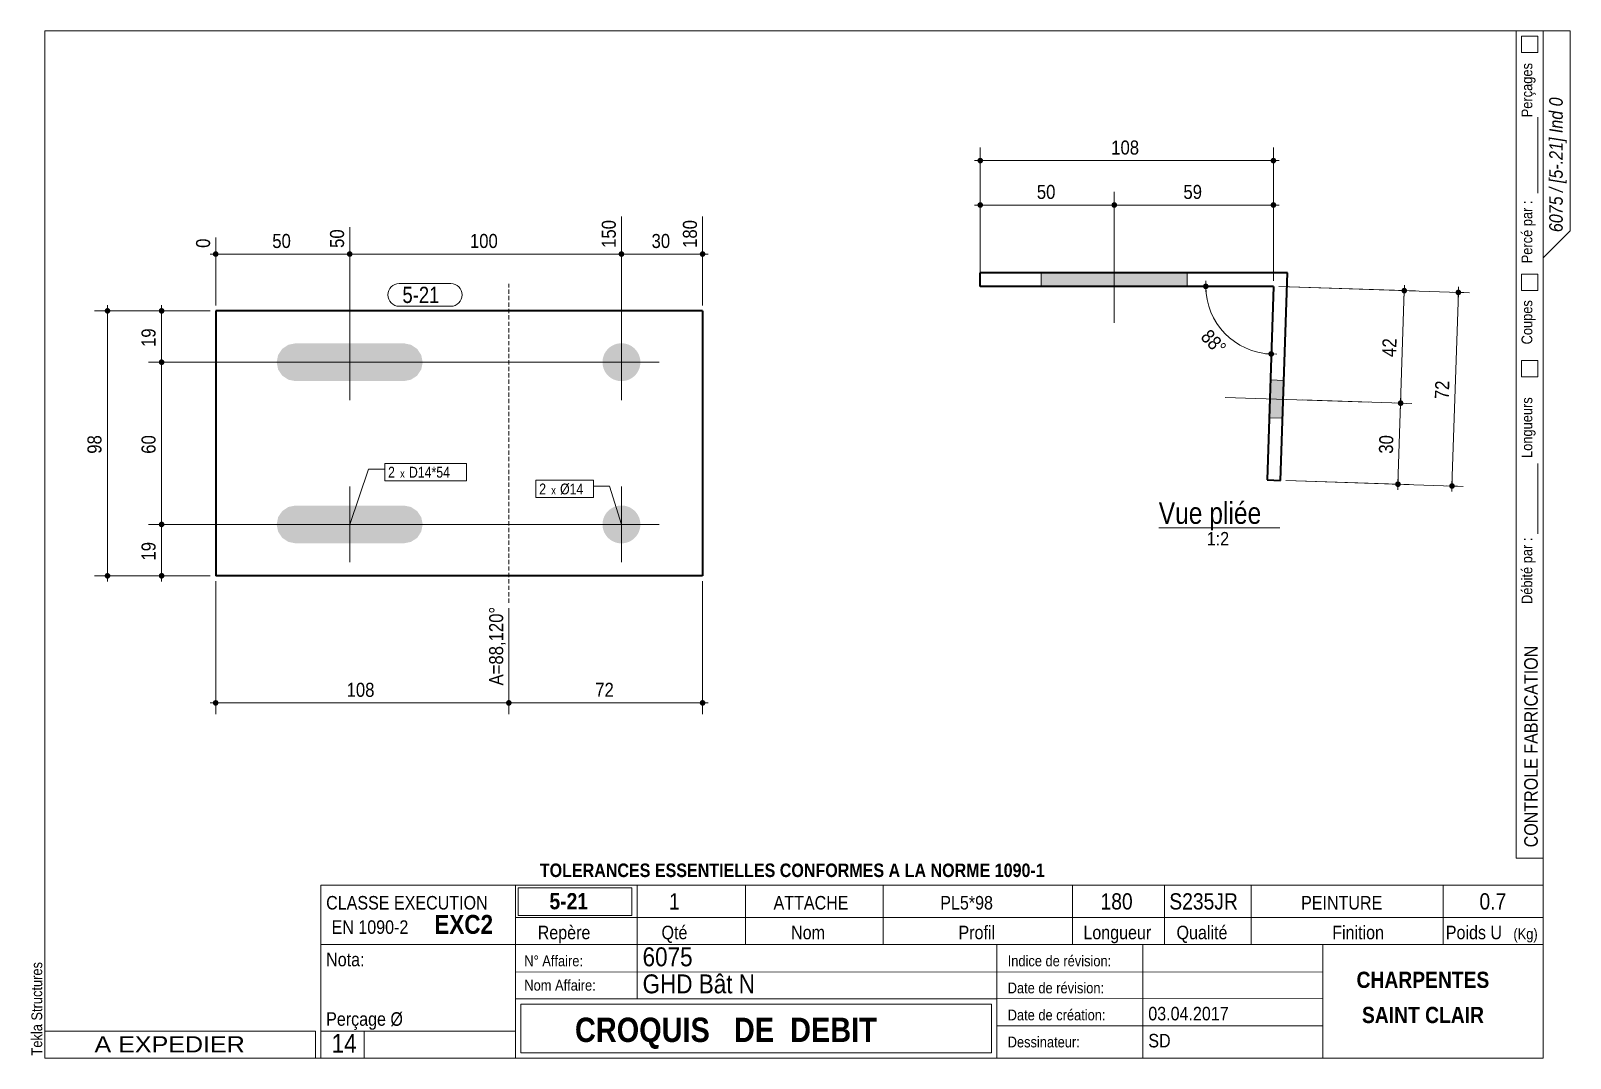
# Model space of a CAD drawing. Header units: millimetres. Extents: x 2 to 287, y 5 to 195.
import ezdxf

# ---------------------------------------------------------------- set-up
doc = ezdxf.new("R2010")
doc.units = ezdxf.units.MM
doc.linetypes.add('CACHE2', pattern=[1.190625, 0.79375, -0.396875])
for name, color, linetype, lineweight in [('Autre type objet', 1, 'Continuous', 0), ('Boulon', 7, 'Continuous', 0), ('Cache', 7, 'Continuous', 0), ('Cotation', 7, 'Continuous', 0), ('Désignation boulon', 3, 'Continuous', 0), ('Feuille dessin', 5, 'Continuous', 0), ('Piece', 2, 'Continuous', 0), ('Repère pièce', 3, 'Continuous', 0)]:
    doc.layers.add(name, color=color, linetype=linetype, lineweight=lineweight)
doc.styles.add('ARIAL', font='ARIAL.TTF')
doc.styles.add('ARIAL_BOLD', font='ARIALBD.TTF')
doc.styles.add('ARIAL_ITALIC', font='ARIALI.TTF')
doc.styles.add('ARIAL_NARROW', font='ARIAL.TTF')
doc.styles.add('COMIC_SANS_MS', font='COMIC.TTF')

# ---------------------------------------------------------------- blocks, each defined once
blk = doc.blocks.new('*A1')
at = {"layer": 'Boulon'}
for points in [[(74.85, 133.71), (74.58, 132.37), (73.83, 131.23), (72.69, 130.48), (71.35, 130.21), (51.35, 130.21), (50.01, 130.48), (48.88, 131.23), (48.12, 132.37), (47.85, 133.71), (48.12, 135.05), (48.88, 136.18), (50.01, 136.94), (51.35, 137.21), (71.35, 137.21), (72.69, 136.94), (73.83, 136.18), (74.58, 135.05)], [(74.85, 103.71), (74.58, 102.37), (73.83, 101.23), (72.69, 100.48), (71.35, 100.21), (51.35, 100.21), (50.01, 100.48), (48.88, 101.23), (48.12, 102.37), (47.85, 103.71), (48.12, 105.05), (48.88, 106.18), (50.01, 106.94), (51.35, 107.21), (71.35, 107.21), (72.69, 106.94), (73.83, 106.18), (74.58, 105.05)]]:
    blk.add_hatch(color=256, dxfattribs=at).paths.add_polyline_path(points, flags=17)
at = {"layer": 'Boulon', "linetype": 'Continuous', "lineweight": 0}
for p, q in [((61.35, 140.71), (61.35, 126.71)), ((68.35, 133.71), (54.35, 133.71)), ((61.35, 110.71), (61.35, 96.71)), ((68.35, 103.71), (54.35, 103.71))]:
    blk.add_line(p, q, dxfattribs=at)
blk = doc.blocks.new('*A2')
at = {"layer": 'Boulon'}
for points in [[(111.68, 137.21), (111.76, 137.21), (111.85, 137.2), (111.94, 137.19), (112.02, 137.18), (112.11, 137.17), (112.19, 137.16), (112.28, 137.14), (112.36, 137.13), (112.44, 137.11), (112.53, 137.08), (112.61, 137.06), (112.69, 137.03), (112.77, 137.01), (112.85, 136.98), (112.93, 136.94), (113.01, 136.91), (113.09, 136.87), (113.17, 136.84), (113.24, 136.8), (113.32, 136.76), (113.39, 136.71), (113.47, 136.67), (113.54, 136.62), (113.61, 136.57), (113.68, 136.52), (113.75, 136.47), (113.81, 136.42), (113.88, 136.36), (113.94, 136.3), (114.01, 136.25), (114.07, 136.19), (114.13, 136.12), (114.19, 136.06), (114.24, 136), (114.3, 135.93), (114.35, 135.86), (114.4, 135.8), (114.45, 135.73), (114.5, 135.66), (114.55, 135.58), (114.59, 135.51), (114.64, 135.44), (114.68, 135.36), (114.72, 135.28), (114.76, 135.21), (114.79, 135.13), (114.83, 135.05), (114.86, 134.97), (114.89, 134.89), (114.92, 134.81), (114.94, 134.73), (114.97, 134.64), (114.99, 134.56), (115.01, 134.48), (115.03, 134.39), (115.04, 134.31), (115.06, 134.22), (115.07, 134.14), (115.08, 134.05), (115.08, 133.97), (115.09, 133.88), (115.09, 133.8), (115.09, 133.71), (115.09, 133.62), (115.09, 133.54), (115.08, 133.45), (115.08, 133.37), (115.07, 133.28), (115.06, 133.2), (115.04, 133.11), (115.03, 133.03), (115.01, 132.94), (114.99, 132.86), (114.97, 132.78), (114.94, 132.69), (114.92, 132.61), (114.89, 132.53), (114.86, 132.45), (114.83, 132.37), (114.79, 132.29), (114.76, 132.21), (114.72, 132.14), (114.68, 132.06), (114.64, 131.99), (114.59, 131.91), (114.55, 131.84), (114.5, 131.77), (114.45, 131.7), (114.4, 131.63), (114.35, 131.56), (114.3, 131.49), (114.24, 131.42), (114.19, 131.36), (114.13, 131.3), (114.07, 131.24), (114.01, 131.18), (113.94, 131.12), (113.88, 131.06), (113.81, 131.01), (113.75, 130.95), (113.68, 130.9), (113.61, 130.85), (113.54, 130.8), (113.47, 130.75), (113.39, 130.71), (113.32, 130.67), (113.24, 130.62), (113.17, 130.58), (113.09, 130.55), (113.01, 130.51), (112.93, 130.48), (112.85, 130.45), (112.77, 130.42), (112.69, 130.39), (112.61, 130.36), (112.53, 130.34), (112.44, 130.32), (112.36, 130.3), (112.28, 130.28), (112.19, 130.26), (112.11, 130.25), (112.02, 130.24), (111.94, 130.23), (111.85, 130.22), (111.76, 130.21), (111.68, 130.21), (111.59, 130.21), (111.51, 130.21), (111.42, 130.21), (111.34, 130.22), (111.25, 130.23), (111.16, 130.24), (111.08, 130.25), (110.99, 130.26), (110.91, 130.28), (110.83, 130.3), (110.74, 130.32), (110.66, 130.34), (110.58, 130.36), (110.5, 130.39), (110.41, 130.42), (110.33, 130.45), (110.25, 130.48), (110.17, 130.51), (110.1, 130.55), (110.02, 130.58), (109.94, 130.62), (109.87, 130.67), (109.79, 130.71), (109.72, 130.75), (109.65, 130.8), (109.58, 130.85), (109.51, 130.9), (109.44, 130.95), (109.37, 131.01), (109.31, 131.06), (109.24, 131.12), (109.18, 131.18), (109.12, 131.24), (109.06, 131.3), (109, 131.36), (108.94, 131.42), (108.89, 131.49), (108.83, 131.56), (108.78, 131.63), (108.73, 131.7), (108.68, 131.77), (108.64, 131.84), (108.59, 131.91), (108.55, 131.99), (108.51, 132.06), (108.47, 132.14), (108.43, 132.21), (108.39, 132.29), (108.36, 132.37), (108.33, 132.45), (108.3, 132.53), (108.27, 132.61), (108.24, 132.69), (108.22, 132.78), (108.2, 132.86), (108.18, 132.94), (108.16, 133.03), (108.14, 133.11), (108.13, 133.2), (108.12, 133.28), (108.11, 133.37), (108.1, 133.45), (108.1, 133.54), (108.09, 133.62), (108.09, 133.71), (108.09, 133.8), (108.1, 133.88), (108.1, 133.97), (108.11, 134.05), (108.12, 134.14), (108.13, 134.22), (108.14, 134.31), (108.16, 134.39), (108.18, 134.48), (108.2, 134.56), (108.22, 134.64), (108.24, 134.73), (108.27, 134.81), (108.3, 134.89), (108.33, 134.97), (108.36, 135.05), (108.39, 135.13), (108.43, 135.21), (108.47, 135.28), (108.51, 135.36), (108.55, 135.44), (108.59, 135.51), (108.64, 135.58), (108.68, 135.66), (108.73, 135.73), (108.78, 135.8), (108.83, 135.86), (108.89, 135.93), (108.94, 136), (109, 136.06), (109.06, 136.12), (109.12, 136.19), (109.18, 136.25), (109.24, 136.3), (109.31, 136.36), (109.37, 136.42), (109.44, 136.47), (109.51, 136.52), (109.58, 136.57), (109.65, 136.62), (109.72, 136.67), (109.79, 136.71), (109.87, 136.76), (109.94, 136.8), (110.02, 136.84), (110.1, 136.87), (110.17, 136.91), (110.25, 136.94), (110.33, 136.98), (110.41, 137.01), (110.5, 137.03), (110.58, 137.06), (110.66, 137.08), (110.74, 137.11), (110.83, 137.13), (110.91, 137.14), (110.99, 137.16), (111.08, 137.17), (111.16, 137.18), (111.25, 137.19), (111.34, 137.2), (111.42, 137.21), (111.51, 137.21), (111.59, 137.21)], [(111.68, 107.21), (111.76, 107.21), (111.85, 107.2), (111.94, 107.19), (112.02, 107.18), (112.11, 107.17), (112.19, 107.16), (112.28, 107.14), (112.36, 107.13), (112.44, 107.11), (112.53, 107.08), (112.61, 107.06), (112.69, 107.03), (112.77, 107.01), (112.85, 106.98), (112.93, 106.94), (113.01, 106.91), (113.09, 106.87), (113.17, 106.84), (113.24, 106.8), (113.32, 106.76), (113.39, 106.71), (113.47, 106.67), (113.54, 106.62), (113.61, 106.57), (113.68, 106.52), (113.75, 106.47), (113.81, 106.42), (113.88, 106.36), (113.94, 106.3), (114.01, 106.25), (114.07, 106.19), (114.13, 106.12), (114.19, 106.06), (114.24, 106), (114.3, 105.93), (114.35, 105.86), (114.4, 105.8), (114.45, 105.73), (114.5, 105.66), (114.55, 105.58), (114.59, 105.51), (114.64, 105.44), (114.68, 105.36), (114.72, 105.28), (114.76, 105.21), (114.79, 105.13), (114.83, 105.05), (114.86, 104.97), (114.89, 104.89), (114.92, 104.81), (114.94, 104.73), (114.97, 104.64), (114.99, 104.56), (115.01, 104.48), (115.03, 104.39), (115.04, 104.31), (115.06, 104.22), (115.07, 104.14), (115.08, 104.05), (115.08, 103.97), (115.09, 103.88), (115.09, 103.8), (115.09, 103.71), (115.09, 103.62), (115.09, 103.54), (115.08, 103.45), (115.08, 103.37), (115.07, 103.28), (115.06, 103.2), (115.04, 103.11), (115.03, 103.03), (115.01, 102.94), (114.99, 102.86), (114.97, 102.78), (114.94, 102.69), (114.92, 102.61), (114.89, 102.53), (114.86, 102.45), (114.83, 102.37), (114.79, 102.29), (114.76, 102.21), (114.72, 102.14), (114.68, 102.06), (114.64, 101.99), (114.59, 101.91), (114.55, 101.84), (114.5, 101.77), (114.45, 101.7), (114.4, 101.63), (114.35, 101.56), (114.3, 101.49), (114.24, 101.42), (114.19, 101.36), (114.13, 101.3), (114.07, 101.24), (114.01, 101.18), (113.94, 101.12), (113.88, 101.06), (113.81, 101.01), (113.75, 100.95), (113.68, 100.9), (113.61, 100.85), (113.54, 100.8), (113.47, 100.75), (113.39, 100.71), (113.32, 100.67), (113.24, 100.62), (113.17, 100.58), (113.09, 100.55), (113.01, 100.51), (112.93, 100.48), (112.85, 100.45), (112.77, 100.42), (112.69, 100.39), (112.61, 100.36), (112.53, 100.34), (112.44, 100.32), (112.36, 100.3), (112.28, 100.28), (112.19, 100.26), (112.11, 100.25), (112.02, 100.24), (111.94, 100.23), (111.85, 100.22), (111.76, 100.21), (111.68, 100.21), (111.59, 100.21), (111.51, 100.21), (111.42, 100.21), (111.34, 100.22), (111.25, 100.23), (111.16, 100.24), (111.08, 100.25), (110.99, 100.26), (110.91, 100.28), (110.83, 100.3), (110.74, 100.32), (110.66, 100.34), (110.58, 100.36), (110.5, 100.39), (110.41, 100.42), (110.33, 100.45), (110.25, 100.48), (110.17, 100.51), (110.1, 100.55), (110.02, 100.58), (109.94, 100.62), (109.87, 100.67), (109.79, 100.71), (109.72, 100.75), (109.65, 100.8), (109.58, 100.85), (109.51, 100.9), (109.44, 100.95), (109.37, 101.01), (109.31, 101.06), (109.24, 101.12), (109.18, 101.18), (109.12, 101.24), (109.06, 101.3), (109, 101.36), (108.94, 101.42), (108.89, 101.49), (108.83, 101.56), (108.78, 101.63), (108.73, 101.7), (108.68, 101.77), (108.64, 101.84), (108.59, 101.91), (108.55, 101.99), (108.51, 102.06), (108.47, 102.14), (108.43, 102.21), (108.39, 102.29), (108.36, 102.37), (108.33, 102.45), (108.3, 102.53), (108.27, 102.61), (108.24, 102.69), (108.22, 102.78), (108.2, 102.86), (108.18, 102.94), (108.16, 103.03), (108.14, 103.11), (108.13, 103.2), (108.12, 103.28), (108.11, 103.37), (108.1, 103.45), (108.1, 103.54), (108.09, 103.62), (108.09, 103.71), (108.09, 103.8), (108.1, 103.88), (108.1, 103.97), (108.11, 104.05), (108.12, 104.14), (108.13, 104.22), (108.14, 104.31), (108.16, 104.39), (108.18, 104.48), (108.2, 104.56), (108.22, 104.64), (108.24, 104.73), (108.27, 104.81), (108.3, 104.89), (108.33, 104.97), (108.36, 105.05), (108.39, 105.13), (108.43, 105.21), (108.47, 105.28), (108.51, 105.36), (108.55, 105.44), (108.59, 105.51), (108.64, 105.58), (108.68, 105.66), (108.73, 105.73), (108.78, 105.8), (108.83, 105.86), (108.89, 105.93), (108.94, 106), (109, 106.06), (109.06, 106.12), (109.12, 106.19), (109.18, 106.25), (109.24, 106.3), (109.31, 106.36), (109.37, 106.42), (109.44, 106.47), (109.51, 106.52), (109.58, 106.57), (109.65, 106.62), (109.72, 106.67), (109.79, 106.71), (109.87, 106.76), (109.94, 106.8), (110.02, 106.84), (110.1, 106.87), (110.17, 106.91), (110.25, 106.94), (110.33, 106.98), (110.41, 107.01), (110.5, 107.03), (110.58, 107.06), (110.66, 107.08), (110.74, 107.11), (110.83, 107.13), (110.91, 107.14), (110.99, 107.16), (111.08, 107.17), (111.16, 107.18), (111.25, 107.19), (111.34, 107.2), (111.42, 107.21), (111.51, 107.21), (111.59, 107.21)]]:
    blk.add_hatch(color=256, dxfattribs=at).paths.add_polyline_path(points, flags=17)
at = {"layer": 'Boulon', "linetype": 'Continuous', "lineweight": 0}
for p, q in [((111.59, 140.71), (111.59, 126.71)), ((118.59, 133.71), (104.59, 133.71)), ((111.59, 110.71), (111.59, 96.71)), ((118.59, 103.71), (104.59, 103.71))]:
    blk.add_line(p, q, dxfattribs=at)
blk = doc.blocks.new('*A3')
at = {"layer": 'Cache', "color": 7, "linetype": 'CACHE2', "lineweight": 20}
blk.add_line((90.773641, 89.210732), (90.773641, 148.210732), dxfattribs=at)
at = {"layer": 'Piece', "color": 2, "linetype": 'Continuous', "lineweight": 40}
for p, q in [((126.59169, 143.210732), (36.576299, 143.210732)), ((36.576299, 143.210732), (36.576299, 94.210732)), ((126.59169, 143.210732), (126.59169, 94.210732)), ((126.59169, 94.210732), (36.576299, 94.210732))]:
    blk.add_line(p, q, dxfattribs=at)
blk = doc.blocks.new('*A4')
at = {"layer": 'Boulon'}
blk.add_hatch(color=256, dxfattribs=at).paths.add_polyline_path([(189.21, 147.74), (189.21, 150.24), (216.21, 150.24), (216.21, 147.74)], flags=17)
blk.add_hatch(color=256, dxfattribs=at).paths.add_polyline_path([(189.21, 147.74), (189.21, 150.24), (216.21, 150.24), (216.21, 147.74)], flags=17)
at = {"layer": 'Boulon', "linetype": 'Continuous', "lineweight": 0}
for p, q in [((202.71, 140.99), (202.71, 164.99)), ((202.71, 140.99), (202.71, 164.99)), ((189.21, 150.24), (189.21, 147.74)), ((189.21, 150.24), (189.21, 147.74)), ((216.21, 150.24), (216.21, 147.74)), ((216.21, 150.24), (216.21, 147.74))]:
    blk.add_line(p, q, dxfattribs=at)
blk = doc.blocks.new('*A5')
at = {"layer": 'Boulon'}
blk.add_hatch(color=256, dxfattribs=at).paths.add_polyline_path([(231.56, 130.43), (234.06, 130.35), (233.83, 123.35), (231.33, 123.43)], flags=17)
blk.add_hatch(color=256, dxfattribs=at).paths.add_polyline_path([(231.56, 130.43), (234.06, 130.35), (233.83, 123.35), (231.33, 123.43)], flags=17)
at = {"layer": 'Boulon', "linetype": 'Continuous', "lineweight": 0}
for p, q in [((234.06, 130.35), (231.56, 130.43)), ((234.06, 130.35), (231.56, 130.43)), ((223.2, 127.2), (249.69, 126.33)), ((223.2, 127.2), (249.69, 126.33)), ((233.83, 123.35), (231.33, 123.43)), ((233.83, 123.35), (231.33, 123.43))]:
    blk.add_line(p, q, dxfattribs=at)
blk = doc.blocks.new('*A6')
at = {"layer": 'Piece', "color": 2, "linetype": 'Continuous', "lineweight": 40}
for p, q in [((234.711234, 150.238619), (177.930474, 150.238619)), ((177.930474, 147.738619), (177.930474, 150.238619)), ((233.451242, 111.857828), (234.711234, 150.238619)), ((232.127815, 147.738619), (177.930474, 147.738619)), ((232.127815, 147.738619), (230.952588, 111.939856)), ((230.952588, 111.939856), (233.451242, 111.857828))]:
    blk.add_line(p, q, dxfattribs=at)
blk = doc.blocks.new('*A7')
at = {"layer": 'Feuille dessin', "linetype": 'Continuous', "lineweight": 0}
for p, q in [((282, 195), (5, 195)), ((5, 195), (5, 5)), ((282, 5), (282, 195)), ((5, 5), (282, 5))]:
    blk.add_line(p, q, dxfattribs=at)
at = {"layer": 'Feuille dessin', "style": 'ARIAL', "width": 0.85}
blk.add_text('Tekla Structures', height=2, rotation=90, dxfattribs=at).set_placement((4.5, 5.5))
blk = doc.blocks.new('*A8')
at = {"layer": 'Autre type objet', "linetype": 'Continuous', "lineweight": 0}
for p, q in [((56, 37), (92, 37)), ((56, 37), (56, 10)), ((92, 37), (92, 10)), ((56, 26), (92, 26)), ((56, 10), (92, 10)), ((56, 5), (56, 10)), ((64, 5), (64, 10)), ((56, 5), (64, 5))]:
    blk.add_line(p, q, dxfattribs=at)
at = {"layer": 'Autre type objet', "width": 0.85}
for s, height, style, p in [('CLASSE EXECUTION', 2.5, 'ARIAL', (57, 32.5)), ('EXC2', 3.5, 'ARIAL_BOLD', (77, 28)), ('EN 1090-2', 2.5, 'ARIAL', (58, 28)), ('Nota:', 2.5, 'ARIAL', (57, 22)), ('Perçage Ø', 2.5, 'ARIAL', (57, 11)), ('14', 3.5, 'ARIAL_NARROW', (58.014234, 6))]:
    blk.add_text(s, height=height, dxfattribs=dict(at, style=style)).set_placement(p)
blk = doc.blocks.new('*A9')
at = {"layer": 'Autre type objet', "linetype": 'Continuous', "lineweight": 0}
for p, q in [((277, 42), (277, 195)), ((277, 195), (287, 195)), ((278, 194), (278, 191)), ((281, 194), (278, 194)), ((281, 191), (281, 194)), ((282, 42), (282, 195)), ((287, 195), (287, 158)), ((278, 191), (281, 191)), ((281, 165), (281, 179)), ((287, 158), (282, 153)), ((278, 150), (278, 147)), ((281, 150), (278, 150)), ((281, 147), (281, 150)), ((278, 147), (281, 147)), ((278, 134), (278, 131)), ((281, 134), (278, 134)), ((281, 131), (281, 134)), ((278, 131), (281, 131)), ((281, 102), (281, 115)), ((277, 42), (282, 42))]:
    blk.add_line(p, q, dxfattribs=at)
at = {"layer": 'Autre type objet', "width": 0.85}
for s, height, style, p in [('Perçages', 2, 'ARIAL', (280, 179)), ('6075 / [5-.21] Ind 0', 2.5, 'ARIAL_ITALIC', (285.619109, 157.760245)), ('Percé par :', 2, 'ARIAL', (280, 152)), ('Coupes', 2, 'ARIAL', (280, 137)), ('Longueurs', 2, 'ARIAL', (280, 116)), ('Débité par :', 2, 'ARIAL', (280, 89)), ('CONTROLE FABRICATION', 2.5, 'ARIAL', (281, 44))]:
    blk.add_text(s, height=height, rotation=90, dxfattribs=dict(at, style=style)).set_placement(p)
blk = doc.blocks.new('*A10')
at = {"layer": 'Autre type objet', "linetype": 'Continuous', "lineweight": 0}
for p, q in [((92, 37), (282, 37)), ((92, 37), (92, 31)), ((114.5, 31), (114.5, 37)), ((134.5, 31), (134.5, 37)), ((160, 31), (160, 37)), ((195, 31), (195, 37)), ((212, 31), (212, 37)), ((228, 31), (228, 37)), ((263.5, 31), (263.5, 37)), ((282, 31), (282, 37)), ((92.51953, 36.5), (113.5, 36.5)), ((92.51953, 31.394341), (92.51953, 36.5)), ((113.5, 36.5), (113.5, 31.394341)), ((113.5, 31.394341), (92.51953, 31.394341)), ((92, 31), (282, 31)), ((92, 31), (92, 5)), ((114.5, 16), (114.5, 31)), ((134.5, 26), (134.5, 31)), ((160, 26), (160, 31)), ((195, 26), (195, 31)), ((212, 26), (212, 31)), ((228, 26), (228, 31)), ((263.5, 26), (263.5, 31)), ((282, 5), (282, 31)), ((92, 26), (282, 26)), ((181, 26), (181, 5)), ((208, 26), (208, 5)), ((241.262466, 5), (241.262466, 26)), ((92, 21), (241.327069, 20.935451)), ((92, 16), (181, 16)), ((93, 15), (180, 15)), ((93, 6), (93, 15)), ((180, 15), (180, 6)), ((181, 16), (241.297815, 16.021151)), ((181, 11), (241.217807, 10.969512)), ((180, 6), (93, 6)), ((92, 5), (282, 5))]:
    blk.add_line(p, q, dxfattribs=at)
at = {"layer": 'Autre type objet', "width": 0.85}
for s, height, style, p in [('TOLERANCES ESSENTIELLES CONFORMES A LA NORME 1090-1', 2.5, 'ARIAL_BOLD', (96.5, 38.5)), ('5-21', 3, 'ARIAL_BOLD', (98.285724, 32.540141)), ('1', 3, 'ARIAL', (120.389893, 32.5)), ('ATTACHE', 2.5, 'ARIAL', (139.718018, 32.5)), ('PL5*98', 2.5, 'ARIAL', (170.537964, 32.5)), ('180', 3, 'ARIAL', (200.165771, 32.5)), ('S235JR', 3, 'ARIAL', (212.880127, 32.5)), ('PEINTURE', 2.5, 'ARIAL', (237.24646, 32.5)), ('0.7', 3, 'ARIAL', (270.222412, 32.5)), ('Repère', 2.5, 'ARIAL', (96.112978, 27)), ('Qté', 2.5, 'ARIAL', (119, 27)), ('Nom', 2.5, 'ARIAL', (142.961426, 27)), ('Profil', 2.5, 'ARIAL', (173.903564, 27)), ('Longueur', 2.5, 'ARIAL', (197, 27)), ('Qualité', 2.5, 'ARIAL', (214.218018, 27)), ('Finition', 2.5, 'ARIAL', (243, 27)), ('Poids U', 2.5, 'ARIAL', (264, 27)), ('(Kg)', 2, 'ARIAL', (276.5, 27)), ('N° Affaire:', 2, 'ARIAL', (93.640566, 22)), ('6075', 3.5, 'ARIAL', (115.5, 22)), ('Indice de révision:', 2, 'ARIAL', (183, 22)), ('GHD Bât N', 3.5, 'ARIAL', (115.5, 17)), ('CHARPENTES', 3, 'ARIAL_BOLD', (247.5, 18)), ('Nom Affaire:', 2, 'ARIAL', (93.640566, 17.5)), ('Date de révision:', 2, 'ARIAL', (183, 17)), ('03.04.2017', 2.5, 'ARIAL', (209, 12)), ('SAINT CLAIR', 3, 'ARIAL_BOLD', (248.5, 11.5)), ('CROQUIS   DE  DEBIT', 4.5, 'ARIAL_BOLD', (103, 8)), ('Date de création:', 2, 'ARIAL', (183, 12)), ('Dessinateur:', 2, 'ARIAL', (183, 7)), ('SD', 2.5, 'ARIAL', (209, 7))]:
    blk.add_text(s, height=height, dxfattribs=dict(at, style=style)).set_placement(p)
blk = doc.blocks.new('*A11')
at = {"layer": 'Autre type objet', "linetype": 'Continuous', "lineweight": 0}
for p, q in [((5, 10), (55, 10)), ((5, 10), (5, 5)), ((55, 10), (55, 5)), ((5, 5), (55, 5))]:
    blk.add_line(p, q, dxfattribs=at)
at = {"layer": 'Autre type objet', "style": 'ARIAL', "width": 1.105}
blk.add_text('A EXPEDIER', height=3, dxfattribs=at).set_placement((14.169647, 6.073465))
blk = doc.blocks.new('*A12')
at = {"layer": 'Cotation'}
for points in [[(36.55, 153.19), (36.53, 153.19), (36.5, 153.2), (36.47, 153.2), (36.45, 153.21), (36.43, 153.21), (36.4, 153.22), (36.38, 153.23), (36.35, 153.24), (36.33, 153.25), (36.31, 153.26), (36.29, 153.28), (36.27, 153.29), (36.25, 153.31), (36.23, 153.33), (36.21, 153.34), (36.19, 153.36), (36.17, 153.38), (36.16, 153.4), (36.14, 153.42), (36.13, 153.44), (36.12, 153.47), (36.11, 153.49), (36.1, 153.51), (36.09, 153.54), (36.08, 153.56), (36.07, 153.58), (36.07, 153.61), (36.06, 153.63), (36.06, 153.66), (36.06, 153.69), (36.06, 153.71), (36.06, 153.74), (36.06, 153.76), (36.06, 153.79), (36.07, 153.81), (36.07, 153.84), (36.08, 153.86), (36.09, 153.89), (36.1, 153.91), (36.11, 153.93), (36.12, 153.96), (36.13, 153.98), (36.14, 154), (36.16, 154.02), (36.17, 154.04), (36.19, 154.06), (36.21, 154.08), (36.23, 154.1), (36.25, 154.11), (36.27, 154.13), (36.29, 154.14), (36.31, 154.16), (36.33, 154.17), (36.35, 154.18), (36.38, 154.19), (36.4, 154.2), (36.43, 154.21), (36.45, 154.22), (36.47, 154.22), (36.5, 154.23), (36.53, 154.23), (36.55, 154.23), (36.58, 154.23), (36.6, 154.23), (36.63, 154.23), (36.65, 154.23), (36.68, 154.22), (36.7, 154.22), (36.73, 154.21), (36.75, 154.2), (36.78, 154.19), (36.8, 154.18), (36.82, 154.17), (36.84, 154.16), (36.87, 154.14), (36.89, 154.13), (36.91, 154.11), (36.93, 154.1), (36.94, 154.08), (36.96, 154.06), (36.98, 154.04), (36.99, 154.02), (37.01, 154), (37.02, 153.98), (37.03, 153.96), (37.05, 153.93), (37.06, 153.91), (37.07, 153.89), (37.07, 153.86), (37.08, 153.84), (37.09, 153.81), (37.09, 153.79), (37.09, 153.76), (37.1, 153.74), (37.1, 153.71), (37.1, 153.69), (37.09, 153.66), (37.09, 153.63), (37.09, 153.61), (37.08, 153.58), (37.07, 153.56), (37.07, 153.54), (37.06, 153.51), (37.05, 153.49), (37.03, 153.47), (37.02, 153.44), (37.01, 153.42), (36.99, 153.4), (36.98, 153.38), (36.96, 153.36), (36.94, 153.34), (36.93, 153.33), (36.91, 153.31), (36.89, 153.29), (36.87, 153.28), (36.84, 153.26), (36.82, 153.25), (36.8, 153.24), (36.78, 153.23), (36.75, 153.22), (36.73, 153.21), (36.7, 153.21), (36.68, 153.2), (36.65, 153.2), (36.63, 153.19), (36.6, 153.19), (36.58, 153.19)], [(61.33, 153.19), (61.3, 153.19), (61.27, 153.2), (61.25, 153.2), (61.22, 153.21), (61.2, 153.21), (61.18, 153.22), (61.15, 153.23), (61.13, 153.24), (61.11, 153.25), (61.08, 153.26), (61.06, 153.28), (61.04, 153.29), (61.02, 153.31), (61, 153.33), (60.98, 153.34), (60.97, 153.36), (60.95, 153.38), (60.93, 153.4), (60.92, 153.42), (60.9, 153.44), (60.89, 153.47), (60.88, 153.49), (60.87, 153.51), (60.86, 153.54), (60.85, 153.56), (60.85, 153.58), (60.84, 153.61), (60.84, 153.63), (60.83, 153.66), (60.83, 153.69), (60.83, 153.71), (60.83, 153.74), (60.83, 153.76), (60.84, 153.79), (60.84, 153.81), (60.85, 153.84), (60.85, 153.86), (60.86, 153.89), (60.87, 153.91), (60.88, 153.93), (60.89, 153.96), (60.9, 153.98), (60.92, 154), (60.93, 154.02), (60.95, 154.04), (60.97, 154.06), (60.98, 154.08), (61, 154.1), (61.02, 154.11), (61.04, 154.13), (61.06, 154.14), (61.08, 154.16), (61.11, 154.17), (61.13, 154.18), (61.15, 154.19), (61.18, 154.2), (61.2, 154.21), (61.22, 154.22), (61.25, 154.22), (61.27, 154.23), (61.3, 154.23), (61.33, 154.23), (61.35, 154.23), (61.38, 154.23), (61.4, 154.23), (61.43, 154.23), (61.45, 154.22), (61.48, 154.22), (61.5, 154.21), (61.53, 154.2), (61.55, 154.19), (61.57, 154.18), (61.6, 154.17), (61.62, 154.16), (61.64, 154.14), (61.66, 154.13), (61.68, 154.11), (61.7, 154.1), (61.72, 154.08), (61.74, 154.06), (61.75, 154.04), (61.77, 154.02), (61.78, 154), (61.8, 153.98), (61.81, 153.96), (61.82, 153.93), (61.83, 153.91), (61.84, 153.89), (61.85, 153.86), (61.86, 153.84), (61.86, 153.81), (61.87, 153.79), (61.87, 153.76), (61.87, 153.74), (61.87, 153.71), (61.87, 153.69), (61.87, 153.66), (61.87, 153.63), (61.86, 153.61), (61.86, 153.58), (61.85, 153.56), (61.84, 153.54), (61.83, 153.51), (61.82, 153.49), (61.81, 153.47), (61.8, 153.44), (61.78, 153.42), (61.77, 153.4), (61.75, 153.38), (61.74, 153.36), (61.72, 153.34), (61.7, 153.33), (61.68, 153.31), (61.66, 153.29), (61.64, 153.28), (61.62, 153.26), (61.6, 153.25), (61.57, 153.24), (61.55, 153.23), (61.53, 153.22), (61.5, 153.21), (61.48, 153.21), (61.45, 153.2), (61.43, 153.2), (61.4, 153.19), (61.38, 153.19), (61.35, 153.19)]]:
    blk.add_hatch(color=256, dxfattribs=at).paths.add_polyline_path(points, flags=17)
at = {"layer": 'Cotation', "linetype": 'Continuous', "lineweight": 0}
for p, q in [((36.58, 144.21), (36.58, 156.78)), ((61.35, 134.71), (61.35, 158.71)), ((37.62, 153.71), (35.54, 153.71)), ((36.58, 153.71), (35.54, 153.71)), ((36.58, 154.75), (36.58, 152.67)), ((36.58, 153.71), (61.35, 153.71)), ((62.39, 153.71), (60.31, 153.71)), ((61.35, 154.75), (61.35, 152.67)), ((61.35, 153.71), (62.39, 153.71))]:
    blk.add_line(p, q, dxfattribs=at)
at = {"layer": 'Cotation'}
for p in [(36.58, 153.71), (61.35, 153.71)]:
    blk.add_point(p, dxfattribs=at)
at = {"layer": 'Cotation', "style": 'ARIAL', "width": 0.85}
blk.add_text('50', height=2.6, dxfattribs=at).set_placement((47.04, 154.83))
for s, p in [('50', (60.31, 154.85)), ('0', (35.54, 154.85))]:
    blk.add_text(s, height=2.6, rotation=90.0002, dxfattribs=at).set_placement(p)
blk = doc.blocks.new('*A13')
at = {"layer": 'Cotation'}
for points in [[(61.33, 153.19), (61.3, 153.19), (61.27, 153.2), (61.25, 153.2), (61.22, 153.21), (61.2, 153.21), (61.18, 153.22), (61.15, 153.23), (61.13, 153.24), (61.11, 153.25), (61.08, 153.26), (61.06, 153.28), (61.04, 153.29), (61.02, 153.31), (61, 153.33), (60.98, 153.34), (60.97, 153.36), (60.95, 153.38), (60.93, 153.4), (60.92, 153.42), (60.9, 153.44), (60.89, 153.47), (60.88, 153.49), (60.87, 153.51), (60.86, 153.54), (60.85, 153.56), (60.85, 153.58), (60.84, 153.61), (60.84, 153.63), (60.83, 153.66), (60.83, 153.69), (60.83, 153.71), (60.83, 153.74), (60.83, 153.76), (60.84, 153.79), (60.84, 153.81), (60.85, 153.84), (60.85, 153.86), (60.86, 153.89), (60.87, 153.91), (60.88, 153.93), (60.89, 153.96), (60.9, 153.98), (60.92, 154), (60.93, 154.02), (60.95, 154.04), (60.97, 154.06), (60.98, 154.08), (61, 154.1), (61.02, 154.11), (61.04, 154.13), (61.06, 154.14), (61.08, 154.16), (61.11, 154.17), (61.13, 154.18), (61.15, 154.19), (61.18, 154.2), (61.2, 154.21), (61.22, 154.22), (61.25, 154.22), (61.27, 154.23), (61.3, 154.23), (61.33, 154.23), (61.35, 154.23), (61.38, 154.23), (61.4, 154.23), (61.43, 154.23), (61.45, 154.22), (61.48, 154.22), (61.5, 154.21), (61.53, 154.2), (61.55, 154.19), (61.57, 154.18), (61.6, 154.17), (61.62, 154.16), (61.64, 154.14), (61.66, 154.13), (61.68, 154.11), (61.7, 154.1), (61.72, 154.08), (61.74, 154.06), (61.75, 154.04), (61.77, 154.02), (61.78, 154), (61.8, 153.98), (61.81, 153.96), (61.82, 153.93), (61.83, 153.91), (61.84, 153.89), (61.85, 153.86), (61.86, 153.84), (61.86, 153.81), (61.87, 153.79), (61.87, 153.76), (61.87, 153.74), (61.87, 153.71), (61.87, 153.69), (61.87, 153.66), (61.87, 153.63), (61.86, 153.61), (61.86, 153.58), (61.85, 153.56), (61.84, 153.54), (61.83, 153.51), (61.82, 153.49), (61.81, 153.47), (61.8, 153.44), (61.78, 153.42), (61.77, 153.4), (61.75, 153.38), (61.74, 153.36), (61.72, 153.34), (61.7, 153.33), (61.68, 153.31), (61.66, 153.29), (61.64, 153.28), (61.62, 153.26), (61.6, 153.25), (61.57, 153.24), (61.55, 153.23), (61.53, 153.22), (61.5, 153.21), (61.48, 153.21), (61.45, 153.2), (61.43, 153.2), (61.4, 153.19), (61.38, 153.19), (61.35, 153.19)], [(111.57, 153.19), (111.54, 153.19), (111.52, 153.2), (111.49, 153.2), (111.47, 153.21), (111.44, 153.21), (111.42, 153.22), (111.4, 153.23), (111.37, 153.24), (111.35, 153.25), (111.33, 153.26), (111.31, 153.28), (111.29, 153.29), (111.26, 153.31), (111.25, 153.33), (111.23, 153.34), (111.21, 153.36), (111.19, 153.38), (111.18, 153.4), (111.16, 153.42), (111.15, 153.44), (111.14, 153.47), (111.12, 153.49), (111.11, 153.51), (111.11, 153.54), (111.1, 153.56), (111.09, 153.58), (111.08, 153.61), (111.08, 153.63), (111.08, 153.66), (111.08, 153.69), (111.07, 153.71), (111.08, 153.74), (111.08, 153.76), (111.08, 153.79), (111.08, 153.81), (111.09, 153.84), (111.1, 153.86), (111.11, 153.89), (111.11, 153.91), (111.12, 153.93), (111.14, 153.96), (111.15, 153.98), (111.16, 154), (111.18, 154.02), (111.19, 154.04), (111.21, 154.06), (111.23, 154.08), (111.25, 154.1), (111.26, 154.11), (111.29, 154.13), (111.31, 154.14), (111.33, 154.16), (111.35, 154.17), (111.37, 154.18), (111.4, 154.19), (111.42, 154.2), (111.44, 154.21), (111.47, 154.22), (111.49, 154.22), (111.52, 154.23), (111.54, 154.23), (111.57, 154.23), (111.59, 154.23), (111.62, 154.23), (111.65, 154.23), (111.67, 154.23), (111.7, 154.22), (111.72, 154.22), (111.75, 154.21), (111.77, 154.2), (111.79, 154.19), (111.82, 154.18), (111.84, 154.17), (111.86, 154.16), (111.88, 154.14), (111.9, 154.13), (111.92, 154.11), (111.94, 154.1), (111.96, 154.08), (111.98, 154.06), (112, 154.04), (112.01, 154.02), (112.03, 154), (112.04, 153.98), (112.05, 153.96), (112.06, 153.93), (112.08, 153.91), (112.08, 153.89), (112.09, 153.86), (112.1, 153.84), (112.1, 153.81), (112.11, 153.79), (112.11, 153.76), (112.11, 153.74), (112.11, 153.71), (112.11, 153.69), (112.11, 153.66), (112.11, 153.63), (112.1, 153.61), (112.1, 153.58), (112.09, 153.56), (112.08, 153.54), (112.08, 153.51), (112.06, 153.49), (112.05, 153.47), (112.04, 153.44), (112.03, 153.42), (112.01, 153.4), (112, 153.38), (111.98, 153.36), (111.96, 153.34), (111.94, 153.33), (111.92, 153.31), (111.9, 153.29), (111.88, 153.28), (111.86, 153.26), (111.84, 153.25), (111.82, 153.24), (111.79, 153.23), (111.77, 153.22), (111.75, 153.21), (111.72, 153.21), (111.7, 153.2), (111.67, 153.2), (111.65, 153.19), (111.62, 153.19), (111.59, 153.19)]]:
    blk.add_hatch(color=256, dxfattribs=at).paths.add_polyline_path(points, flags=17)
at = {"layer": 'Cotation', "linetype": 'Continuous', "lineweight": 0}
for p, q in [((111.59, 134.71), (111.59, 160.64)), ((61.35, 134.71), (61.35, 158.71)), ((62.39, 153.71), (60.31, 153.71)), ((61.35, 153.71), (60.31, 153.71)), ((61.35, 154.75), (61.35, 152.67)), ((61.35, 153.71), (111.59, 153.71)), ((112.63, 153.71), (110.55, 153.71)), ((111.59, 154.75), (111.59, 152.67)), ((111.59, 153.71), (112.63, 153.71))]:
    blk.add_line(p, q, dxfattribs=at)
at = {"layer": 'Cotation'}
for p in [(61.35, 153.71), (111.59, 153.71)]:
    blk.add_point(p, dxfattribs=at)
at = {"layer": 'Cotation', "style": 'ARIAL', "width": 0.85}
blk.add_text('150', height=2.6, rotation=90.0002, dxfattribs=at).set_placement((110.55, 154.85))
blk.add_text('100', height=2.6, dxfattribs=at).set_placement((83.58, 154.83))
blk = doc.blocks.new('*A14')
at = {"layer": 'Cotation'}
for points in [[(111.57, 153.19), (111.54, 153.19), (111.52, 153.2), (111.49, 153.2), (111.47, 153.21), (111.44, 153.21), (111.42, 153.22), (111.4, 153.23), (111.37, 153.24), (111.35, 153.25), (111.33, 153.26), (111.31, 153.28), (111.29, 153.29), (111.26, 153.31), (111.25, 153.33), (111.23, 153.34), (111.21, 153.36), (111.19, 153.38), (111.18, 153.4), (111.16, 153.42), (111.15, 153.44), (111.14, 153.47), (111.12, 153.49), (111.11, 153.51), (111.11, 153.54), (111.1, 153.56), (111.09, 153.58), (111.08, 153.61), (111.08, 153.63), (111.08, 153.66), (111.08, 153.69), (111.07, 153.71), (111.08, 153.74), (111.08, 153.76), (111.08, 153.79), (111.08, 153.81), (111.09, 153.84), (111.1, 153.86), (111.11, 153.89), (111.11, 153.91), (111.12, 153.93), (111.14, 153.96), (111.15, 153.98), (111.16, 154), (111.18, 154.02), (111.19, 154.04), (111.21, 154.06), (111.23, 154.08), (111.25, 154.1), (111.26, 154.11), (111.29, 154.13), (111.31, 154.14), (111.33, 154.16), (111.35, 154.17), (111.37, 154.18), (111.4, 154.19), (111.42, 154.2), (111.44, 154.21), (111.47, 154.22), (111.49, 154.22), (111.52, 154.23), (111.54, 154.23), (111.57, 154.23), (111.59, 154.23), (111.62, 154.23), (111.65, 154.23), (111.67, 154.23), (111.7, 154.22), (111.72, 154.22), (111.75, 154.21), (111.77, 154.2), (111.79, 154.19), (111.82, 154.18), (111.84, 154.17), (111.86, 154.16), (111.88, 154.14), (111.9, 154.13), (111.92, 154.11), (111.94, 154.1), (111.96, 154.08), (111.98, 154.06), (112, 154.04), (112.01, 154.02), (112.03, 154), (112.04, 153.98), (112.05, 153.96), (112.06, 153.93), (112.08, 153.91), (112.08, 153.89), (112.09, 153.86), (112.1, 153.84), (112.1, 153.81), (112.11, 153.79), (112.11, 153.76), (112.11, 153.74), (112.11, 153.71), (112.11, 153.69), (112.11, 153.66), (112.11, 153.63), (112.1, 153.61), (112.1, 153.58), (112.09, 153.56), (112.08, 153.54), (112.08, 153.51), (112.06, 153.49), (112.05, 153.47), (112.04, 153.44), (112.03, 153.42), (112.01, 153.4), (112, 153.38), (111.98, 153.36), (111.96, 153.34), (111.94, 153.33), (111.92, 153.31), (111.9, 153.29), (111.88, 153.28), (111.86, 153.26), (111.84, 153.25), (111.82, 153.24), (111.79, 153.23), (111.77, 153.22), (111.75, 153.21), (111.72, 153.21), (111.7, 153.2), (111.67, 153.2), (111.65, 153.19), (111.62, 153.19), (111.59, 153.19)], [(126.57, 153.19), (126.54, 153.19), (126.52, 153.2), (126.49, 153.2), (126.47, 153.21), (126.44, 153.21), (126.42, 153.22), (126.39, 153.23), (126.37, 153.24), (126.35, 153.25), (126.32, 153.26), (126.3, 153.28), (126.28, 153.29), (126.26, 153.31), (126.24, 153.33), (126.22, 153.34), (126.21, 153.36), (126.19, 153.38), (126.17, 153.4), (126.16, 153.42), (126.15, 153.44), (126.13, 153.47), (126.12, 153.49), (126.11, 153.51), (126.1, 153.54), (126.09, 153.56), (126.09, 153.58), (126.08, 153.61), (126.08, 153.63), (126.07, 153.66), (126.07, 153.69), (126.07, 153.71), (126.07, 153.74), (126.07, 153.76), (126.08, 153.79), (126.08, 153.81), (126.09, 153.84), (126.09, 153.86), (126.1, 153.89), (126.11, 153.91), (126.12, 153.93), (126.13, 153.96), (126.15, 153.98), (126.16, 154), (126.17, 154.02), (126.19, 154.04), (126.21, 154.06), (126.22, 154.08), (126.24, 154.1), (126.26, 154.11), (126.28, 154.13), (126.3, 154.14), (126.32, 154.16), (126.35, 154.17), (126.37, 154.18), (126.39, 154.19), (126.42, 154.2), (126.44, 154.21), (126.47, 154.22), (126.49, 154.22), (126.52, 154.23), (126.54, 154.23), (126.57, 154.23), (126.59, 154.23), (126.62, 154.23), (126.64, 154.23), (126.67, 154.23), (126.69, 154.22), (126.72, 154.22), (126.74, 154.21), (126.77, 154.2), (126.79, 154.19), (126.81, 154.18), (126.84, 154.17), (126.86, 154.16), (126.88, 154.14), (126.9, 154.13), (126.92, 154.11), (126.94, 154.1), (126.96, 154.08), (126.98, 154.06), (126.99, 154.04), (127.01, 154.02), (127.02, 154), (127.04, 153.98), (127.05, 153.96), (127.06, 153.93), (127.07, 153.91), (127.08, 153.89), (127.09, 153.86), (127.1, 153.84), (127.1, 153.81), (127.11, 153.79), (127.11, 153.76), (127.11, 153.74), (127.11, 153.71), (127.11, 153.69), (127.11, 153.66), (127.11, 153.63), (127.1, 153.61), (127.1, 153.58), (127.09, 153.56), (127.08, 153.54), (127.07, 153.51), (127.06, 153.49), (127.05, 153.47), (127.04, 153.44), (127.02, 153.42), (127.01, 153.4), (126.99, 153.38), (126.98, 153.36), (126.96, 153.34), (126.94, 153.33), (126.92, 153.31), (126.9, 153.29), (126.88, 153.28), (126.86, 153.26), (126.84, 153.25), (126.81, 153.24), (126.79, 153.23), (126.77, 153.22), (126.74, 153.21), (126.72, 153.21), (126.69, 153.2), (126.67, 153.2), (126.64, 153.19), (126.62, 153.19), (126.59, 153.19)]]:
    blk.add_hatch(color=256, dxfattribs=at).paths.add_polyline_path(points, flags=17)
at = {"layer": 'Cotation', "linetype": 'Continuous', "lineweight": 0}
for p, q in [((111.59, 134.71), (111.59, 160.64)), ((126.59, 144.21), (126.59, 160.64)), ((112.63, 153.71), (110.55, 153.71)), ((111.59, 153.71), (110.55, 153.71)), ((111.59, 154.75), (111.59, 152.67)), ((111.59, 153.71), (126.59, 153.71)), ((127.63, 153.71), (125.55, 153.71)), ((126.59, 154.75), (126.59, 152.67)), ((126.59, 153.71), (127.63, 153.71))]:
    blk.add_line(p, q, dxfattribs=at)
at = {"layer": 'Cotation'}
for p in [(111.59, 153.71), (126.59, 153.71)]:
    blk.add_point(p, dxfattribs=at)
at = {"layer": 'Cotation', "style": 'ARIAL', "width": 0.85}
blk.add_text('180', height=2.6, rotation=90.0002, dxfattribs=at).set_placement((125.55, 154.85))
blk.add_text('30', height=2.6, dxfattribs=at).set_placement((117.16, 154.83))
blk = doc.blocks.new('*A15')
at = {"layer": 'Cotation'}
for points in [[(16.55, 142.69), (16.53, 142.69), (16.5, 142.7), (16.47, 142.7), (16.45, 142.71), (16.43, 142.71), (16.4, 142.72), (16.38, 142.73), (16.35, 142.74), (16.33, 142.75), (16.31, 142.76), (16.29, 142.78), (16.27, 142.79), (16.25, 142.81), (16.23, 142.83), (16.21, 142.84), (16.19, 142.86), (16.17, 142.88), (16.16, 142.9), (16.14, 142.92), (16.13, 142.94), (16.12, 142.97), (16.11, 142.99), (16.1, 143.01), (16.09, 143.04), (16.08, 143.06), (16.07, 143.08), (16.07, 143.11), (16.06, 143.13), (16.06, 143.16), (16.06, 143.19), (16.06, 143.21), (16.06, 143.24), (16.06, 143.26), (16.06, 143.29), (16.07, 143.31), (16.07, 143.34), (16.08, 143.36), (16.09, 143.39), (16.1, 143.41), (16.11, 143.43), (16.12, 143.46), (16.13, 143.48), (16.14, 143.5), (16.16, 143.52), (16.17, 143.54), (16.19, 143.56), (16.21, 143.58), (16.23, 143.6), (16.25, 143.61), (16.27, 143.63), (16.29, 143.64), (16.31, 143.66), (16.33, 143.67), (16.35, 143.68), (16.38, 143.69), (16.4, 143.7), (16.43, 143.71), (16.45, 143.72), (16.47, 143.72), (16.5, 143.73), (16.53, 143.73), (16.55, 143.73), (16.58, 143.73), (16.6, 143.73), (16.63, 143.73), (16.65, 143.73), (16.68, 143.72), (16.7, 143.72), (16.73, 143.71), (16.75, 143.7), (16.78, 143.69), (16.8, 143.68), (16.82, 143.67), (16.84, 143.66), (16.87, 143.64), (16.89, 143.63), (16.91, 143.61), (16.93, 143.6), (16.94, 143.58), (16.96, 143.56), (16.98, 143.54), (16.99, 143.52), (17.01, 143.5), (17.02, 143.48), (17.03, 143.46), (17.05, 143.43), (17.06, 143.41), (17.07, 143.39), (17.07, 143.36), (17.08, 143.34), (17.09, 143.31), (17.09, 143.29), (17.09, 143.26), (17.1, 143.24), (17.1, 143.21), (17.1, 143.19), (17.09, 143.16), (17.09, 143.13), (17.09, 143.11), (17.08, 143.08), (17.07, 143.06), (17.07, 143.04), (17.06, 143.01), (17.05, 142.99), (17.03, 142.97), (17.02, 142.94), (17.01, 142.92), (16.99, 142.9), (16.98, 142.88), (16.96, 142.86), (16.94, 142.84), (16.93, 142.83), (16.91, 142.81), (16.89, 142.79), (16.87, 142.78), (16.84, 142.76), (16.82, 142.75), (16.8, 142.74), (16.78, 142.73), (16.75, 142.72), (16.73, 142.71), (16.7, 142.71), (16.68, 142.7), (16.65, 142.7), (16.63, 142.69), (16.6, 142.69), (16.58, 142.69)], [(16.55, 93.69), (16.53, 93.69), (16.5, 93.7), (16.47, 93.7), (16.45, 93.71), (16.43, 93.71), (16.4, 93.72), (16.38, 93.73), (16.35, 93.74), (16.33, 93.75), (16.31, 93.76), (16.29, 93.78), (16.27, 93.79), (16.25, 93.81), (16.23, 93.83), (16.21, 93.84), (16.19, 93.86), (16.17, 93.88), (16.16, 93.9), (16.14, 93.92), (16.13, 93.94), (16.12, 93.97), (16.11, 93.99), (16.1, 94.01), (16.09, 94.04), (16.08, 94.06), (16.07, 94.08), (16.07, 94.11), (16.06, 94.13), (16.06, 94.16), (16.06, 94.19), (16.06, 94.21), (16.06, 94.24), (16.06, 94.26), (16.06, 94.29), (16.07, 94.31), (16.07, 94.34), (16.08, 94.36), (16.09, 94.39), (16.1, 94.41), (16.11, 94.43), (16.12, 94.46), (16.13, 94.48), (16.14, 94.5), (16.16, 94.52), (16.17, 94.54), (16.19, 94.56), (16.21, 94.58), (16.23, 94.6), (16.25, 94.61), (16.27, 94.63), (16.29, 94.64), (16.31, 94.66), (16.33, 94.67), (16.35, 94.68), (16.38, 94.69), (16.4, 94.7), (16.43, 94.71), (16.45, 94.72), (16.47, 94.72), (16.5, 94.73), (16.53, 94.73), (16.55, 94.73), (16.58, 94.73), (16.6, 94.73), (16.63, 94.73), (16.65, 94.73), (16.68, 94.72), (16.7, 94.72), (16.73, 94.71), (16.75, 94.7), (16.78, 94.69), (16.8, 94.68), (16.82, 94.67), (16.84, 94.66), (16.87, 94.64), (16.89, 94.63), (16.91, 94.61), (16.93, 94.6), (16.94, 94.58), (16.96, 94.56), (16.98, 94.54), (16.99, 94.52), (17.01, 94.5), (17.02, 94.48), (17.03, 94.46), (17.05, 94.43), (17.06, 94.41), (17.07, 94.39), (17.07, 94.36), (17.08, 94.34), (17.09, 94.31), (17.09, 94.29), (17.09, 94.26), (17.1, 94.24), (17.1, 94.21), (17.1, 94.19), (17.09, 94.16), (17.09, 94.13), (17.09, 94.11), (17.08, 94.08), (17.07, 94.06), (17.07, 94.04), (17.06, 94.01), (17.05, 93.99), (17.03, 93.97), (17.02, 93.94), (17.01, 93.92), (16.99, 93.9), (16.98, 93.88), (16.96, 93.86), (16.94, 93.84), (16.93, 93.83), (16.91, 93.81), (16.89, 93.79), (16.87, 93.78), (16.84, 93.76), (16.82, 93.75), (16.8, 93.74), (16.78, 93.73), (16.75, 93.72), (16.73, 93.71), (16.7, 93.71), (16.68, 93.7), (16.65, 93.7), (16.63, 93.69), (16.6, 93.69), (16.58, 93.69)]]:
    blk.add_hatch(color=256, dxfattribs=at).paths.add_polyline_path(points, flags=17)
at = {"layer": 'Cotation', "linetype": 'Continuous', "lineweight": 0}
for p, q in [((35.58, 143.21), (14.16, 143.21)), ((15.54, 143.21), (17.62, 143.21)), ((16.58, 144.25), (16.58, 142.17)), ((16.58, 143.21), (16.58, 144.25)), ((16.58, 94.21), (16.58, 143.21)), ((35.58, 94.21), (14.16, 94.21)), ((15.54, 94.21), (17.62, 94.21)), ((16.58, 95.25), (16.58, 93.17)), ((16.58, 94.21), (16.58, 93.17))]:
    blk.add_line(p, q, dxfattribs=at)
at = {"layer": 'Cotation'}
for p in [(16.58, 143.21), (16.58, 94.21)]:
    blk.add_point(p, dxfattribs=at)
at = {"layer": 'Cotation', "style": 'ARIAL', "width": 0.85}
blk.add_text('98', height=2.6, rotation=90.0002, dxfattribs=at).set_placement((15.46, 116.78))
blk = doc.blocks.new('*A16')
at = {"layer": 'Cotation'}
for points in [[(26.55, 103.19), (26.53, 103.19), (26.5, 103.2), (26.47, 103.2), (26.45, 103.21), (26.43, 103.21), (26.4, 103.22), (26.38, 103.23), (26.35, 103.24), (26.33, 103.25), (26.31, 103.26), (26.29, 103.28), (26.27, 103.29), (26.25, 103.31), (26.23, 103.33), (26.21, 103.34), (26.19, 103.36), (26.17, 103.38), (26.16, 103.4), (26.14, 103.42), (26.13, 103.44), (26.12, 103.47), (26.11, 103.49), (26.1, 103.51), (26.09, 103.54), (26.08, 103.56), (26.07, 103.58), (26.07, 103.61), (26.06, 103.63), (26.06, 103.66), (26.06, 103.69), (26.06, 103.71), (26.06, 103.74), (26.06, 103.76), (26.06, 103.79), (26.07, 103.81), (26.07, 103.84), (26.08, 103.86), (26.09, 103.89), (26.1, 103.91), (26.11, 103.93), (26.12, 103.96), (26.13, 103.98), (26.14, 104), (26.16, 104.02), (26.17, 104.04), (26.19, 104.06), (26.21, 104.08), (26.23, 104.1), (26.25, 104.11), (26.27, 104.13), (26.29, 104.14), (26.31, 104.16), (26.33, 104.17), (26.35, 104.18), (26.38, 104.19), (26.4, 104.2), (26.43, 104.21), (26.45, 104.22), (26.47, 104.22), (26.5, 104.23), (26.53, 104.23), (26.55, 104.23), (26.58, 104.23), (26.6, 104.23), (26.63, 104.23), (26.65, 104.23), (26.68, 104.22), (26.7, 104.22), (26.73, 104.21), (26.75, 104.2), (26.78, 104.19), (26.8, 104.18), (26.82, 104.17), (26.84, 104.16), (26.87, 104.14), (26.89, 104.13), (26.91, 104.11), (26.93, 104.1), (26.94, 104.08), (26.96, 104.06), (26.98, 104.04), (26.99, 104.02), (27.01, 104), (27.02, 103.98), (27.03, 103.96), (27.05, 103.93), (27.06, 103.91), (27.07, 103.89), (27.07, 103.86), (27.08, 103.84), (27.09, 103.81), (27.09, 103.79), (27.09, 103.76), (27.1, 103.74), (27.1, 103.71), (27.1, 103.69), (27.09, 103.66), (27.09, 103.63), (27.09, 103.61), (27.08, 103.58), (27.07, 103.56), (27.07, 103.54), (27.06, 103.51), (27.05, 103.49), (27.03, 103.47), (27.02, 103.44), (27.01, 103.42), (26.99, 103.4), (26.98, 103.38), (26.96, 103.36), (26.94, 103.34), (26.93, 103.33), (26.91, 103.31), (26.89, 103.29), (26.87, 103.28), (26.84, 103.26), (26.82, 103.25), (26.8, 103.24), (26.78, 103.23), (26.75, 103.22), (26.73, 103.21), (26.7, 103.21), (26.68, 103.2), (26.65, 103.2), (26.63, 103.19), (26.6, 103.19), (26.58, 103.19)], [(26.55, 93.69), (26.53, 93.69), (26.5, 93.7), (26.47, 93.7), (26.45, 93.71), (26.43, 93.71), (26.4, 93.72), (26.38, 93.73), (26.35, 93.74), (26.33, 93.75), (26.31, 93.76), (26.29, 93.78), (26.27, 93.79), (26.25, 93.81), (26.23, 93.83), (26.21, 93.84), (26.19, 93.86), (26.17, 93.88), (26.16, 93.9), (26.14, 93.92), (26.13, 93.94), (26.12, 93.97), (26.11, 93.99), (26.1, 94.01), (26.09, 94.04), (26.08, 94.06), (26.07, 94.08), (26.07, 94.11), (26.06, 94.13), (26.06, 94.16), (26.06, 94.19), (26.06, 94.21), (26.06, 94.24), (26.06, 94.26), (26.06, 94.29), (26.07, 94.31), (26.07, 94.34), (26.08, 94.36), (26.09, 94.39), (26.1, 94.41), (26.11, 94.43), (26.12, 94.46), (26.13, 94.48), (26.14, 94.5), (26.16, 94.52), (26.17, 94.54), (26.19, 94.56), (26.21, 94.58), (26.23, 94.6), (26.25, 94.61), (26.27, 94.63), (26.29, 94.64), (26.31, 94.66), (26.33, 94.67), (26.35, 94.68), (26.38, 94.69), (26.4, 94.7), (26.43, 94.71), (26.45, 94.72), (26.47, 94.72), (26.5, 94.73), (26.53, 94.73), (26.55, 94.73), (26.58, 94.73), (26.6, 94.73), (26.63, 94.73), (26.65, 94.73), (26.68, 94.72), (26.7, 94.72), (26.73, 94.71), (26.75, 94.7), (26.78, 94.69), (26.8, 94.68), (26.82, 94.67), (26.84, 94.66), (26.87, 94.64), (26.89, 94.63), (26.91, 94.61), (26.93, 94.6), (26.94, 94.58), (26.96, 94.56), (26.98, 94.54), (26.99, 94.52), (27.01, 94.5), (27.02, 94.48), (27.03, 94.46), (27.05, 94.43), (27.06, 94.41), (27.07, 94.39), (27.07, 94.36), (27.08, 94.34), (27.09, 94.31), (27.09, 94.29), (27.09, 94.26), (27.1, 94.24), (27.1, 94.21), (27.1, 94.19), (27.09, 94.16), (27.09, 94.13), (27.09, 94.11), (27.08, 94.08), (27.07, 94.06), (27.07, 94.04), (27.06, 94.01), (27.05, 93.99), (27.03, 93.97), (27.02, 93.94), (27.01, 93.92), (26.99, 93.9), (26.98, 93.88), (26.96, 93.86), (26.94, 93.84), (26.93, 93.83), (26.91, 93.81), (26.89, 93.79), (26.87, 93.78), (26.84, 93.76), (26.82, 93.75), (26.8, 93.74), (26.78, 93.73), (26.75, 93.72), (26.73, 93.71), (26.7, 93.71), (26.68, 93.7), (26.65, 93.7), (26.63, 93.69), (26.6, 93.69), (26.58, 93.69)]]:
    blk.add_hatch(color=256, dxfattribs=at).paths.add_polyline_path(points, flags=17)
at = {"layer": 'Cotation', "linetype": 'Continuous', "lineweight": 0}
for p, q in [((110.59, 103.71), (24.16, 103.71)), ((25.54, 103.71), (27.62, 103.71)), ((26.58, 104.75), (26.58, 102.67)), ((26.58, 103.71), (26.58, 104.75)), ((26.58, 94.21), (26.58, 103.71)), ((35.58, 94.21), (24.16, 94.21)), ((25.54, 94.21), (27.62, 94.21)), ((26.58, 95.25), (26.58, 93.17)), ((26.58, 94.21), (26.58, 93.17))]:
    blk.add_line(p, q, dxfattribs=at)
at = {"layer": 'Cotation'}
for p in [(26.58, 103.71), (26.58, 94.21)]:
    blk.add_point(p, dxfattribs=at)
at = {"layer": 'Cotation', "style": 'ARIAL', "width": 0.85}
blk.add_text('19', height=2.6, rotation=90.0002, dxfattribs=at).set_placement((25.46, 97.03))
blk = doc.blocks.new('*A17')
at = {"layer": 'Cotation'}
for points in [[(26.55, 133.19), (26.53, 133.19), (26.5, 133.2), (26.47, 133.2), (26.45, 133.21), (26.43, 133.21), (26.4, 133.22), (26.38, 133.23), (26.35, 133.24), (26.33, 133.25), (26.31, 133.26), (26.29, 133.28), (26.27, 133.29), (26.25, 133.31), (26.23, 133.33), (26.21, 133.34), (26.19, 133.36), (26.17, 133.38), (26.16, 133.4), (26.14, 133.42), (26.13, 133.44), (26.12, 133.47), (26.11, 133.49), (26.1, 133.51), (26.09, 133.54), (26.08, 133.56), (26.07, 133.58), (26.07, 133.61), (26.06, 133.63), (26.06, 133.66), (26.06, 133.69), (26.06, 133.71), (26.06, 133.74), (26.06, 133.76), (26.06, 133.79), (26.07, 133.81), (26.07, 133.84), (26.08, 133.86), (26.09, 133.89), (26.1, 133.91), (26.11, 133.93), (26.12, 133.96), (26.13, 133.98), (26.14, 134), (26.16, 134.02), (26.17, 134.04), (26.19, 134.06), (26.21, 134.08), (26.23, 134.1), (26.25, 134.11), (26.27, 134.13), (26.29, 134.14), (26.31, 134.16), (26.33, 134.17), (26.35, 134.18), (26.38, 134.19), (26.4, 134.2), (26.43, 134.21), (26.45, 134.22), (26.47, 134.22), (26.5, 134.23), (26.53, 134.23), (26.55, 134.23), (26.58, 134.23), (26.6, 134.23), (26.63, 134.23), (26.65, 134.23), (26.68, 134.22), (26.7, 134.22), (26.73, 134.21), (26.75, 134.2), (26.78, 134.19), (26.8, 134.18), (26.82, 134.17), (26.84, 134.16), (26.87, 134.14), (26.89, 134.13), (26.91, 134.11), (26.93, 134.1), (26.94, 134.08), (26.96, 134.06), (26.98, 134.04), (26.99, 134.02), (27.01, 134), (27.02, 133.98), (27.03, 133.96), (27.05, 133.93), (27.06, 133.91), (27.07, 133.89), (27.07, 133.86), (27.08, 133.84), (27.09, 133.81), (27.09, 133.79), (27.09, 133.76), (27.1, 133.74), (27.1, 133.71), (27.1, 133.69), (27.09, 133.66), (27.09, 133.63), (27.09, 133.61), (27.08, 133.58), (27.07, 133.56), (27.07, 133.54), (27.06, 133.51), (27.05, 133.49), (27.03, 133.47), (27.02, 133.44), (27.01, 133.42), (26.99, 133.4), (26.98, 133.38), (26.96, 133.36), (26.94, 133.34), (26.93, 133.33), (26.91, 133.31), (26.89, 133.29), (26.87, 133.28), (26.84, 133.26), (26.82, 133.25), (26.8, 133.24), (26.78, 133.23), (26.75, 133.22), (26.73, 133.21), (26.7, 133.21), (26.68, 133.2), (26.65, 133.2), (26.63, 133.19), (26.6, 133.19), (26.58, 133.19)], [(26.55, 103.19), (26.53, 103.19), (26.5, 103.2), (26.47, 103.2), (26.45, 103.21), (26.43, 103.21), (26.4, 103.22), (26.38, 103.23), (26.35, 103.24), (26.33, 103.25), (26.31, 103.26), (26.29, 103.28), (26.27, 103.29), (26.25, 103.31), (26.23, 103.33), (26.21, 103.34), (26.19, 103.36), (26.17, 103.38), (26.16, 103.4), (26.14, 103.42), (26.13, 103.44), (26.12, 103.47), (26.11, 103.49), (26.1, 103.51), (26.09, 103.54), (26.08, 103.56), (26.07, 103.58), (26.07, 103.61), (26.06, 103.63), (26.06, 103.66), (26.06, 103.69), (26.06, 103.71), (26.06, 103.74), (26.06, 103.76), (26.06, 103.79), (26.07, 103.81), (26.07, 103.84), (26.08, 103.86), (26.09, 103.89), (26.1, 103.91), (26.11, 103.93), (26.12, 103.96), (26.13, 103.98), (26.14, 104), (26.16, 104.02), (26.17, 104.04), (26.19, 104.06), (26.21, 104.08), (26.23, 104.1), (26.25, 104.11), (26.27, 104.13), (26.29, 104.14), (26.31, 104.16), (26.33, 104.17), (26.35, 104.18), (26.38, 104.19), (26.4, 104.2), (26.43, 104.21), (26.45, 104.22), (26.47, 104.22), (26.5, 104.23), (26.53, 104.23), (26.55, 104.23), (26.58, 104.23), (26.6, 104.23), (26.63, 104.23), (26.65, 104.23), (26.68, 104.22), (26.7, 104.22), (26.73, 104.21), (26.75, 104.2), (26.78, 104.19), (26.8, 104.18), (26.82, 104.17), (26.84, 104.16), (26.87, 104.14), (26.89, 104.13), (26.91, 104.11), (26.93, 104.1), (26.94, 104.08), (26.96, 104.06), (26.98, 104.04), (26.99, 104.02), (27.01, 104), (27.02, 103.98), (27.03, 103.96), (27.05, 103.93), (27.06, 103.91), (27.07, 103.89), (27.07, 103.86), (27.08, 103.84), (27.09, 103.81), (27.09, 103.79), (27.09, 103.76), (27.1, 103.74), (27.1, 103.71), (27.1, 103.69), (27.09, 103.66), (27.09, 103.63), (27.09, 103.61), (27.08, 103.58), (27.07, 103.56), (27.07, 103.54), (27.06, 103.51), (27.05, 103.49), (27.03, 103.47), (27.02, 103.44), (27.01, 103.42), (26.99, 103.4), (26.98, 103.38), (26.96, 103.36), (26.94, 103.34), (26.93, 103.33), (26.91, 103.31), (26.89, 103.29), (26.87, 103.28), (26.84, 103.26), (26.82, 103.25), (26.8, 103.24), (26.78, 103.23), (26.75, 103.22), (26.73, 103.21), (26.7, 103.21), (26.68, 103.2), (26.65, 103.2), (26.63, 103.19), (26.6, 103.19), (26.58, 103.19)]]:
    blk.add_hatch(color=256, dxfattribs=at).paths.add_polyline_path(points, flags=17)
at = {"layer": 'Cotation', "linetype": 'Continuous', "lineweight": 0}
for p, q in [((26.58, 134.75), (26.58, 132.67)), ((26.58, 133.71), (26.58, 134.75)), ((110.59, 133.71), (24.16, 133.71)), ((25.54, 133.71), (27.62, 133.71)), ((26.58, 103.71), (26.58, 133.71)), ((110.59, 103.71), (24.16, 103.71)), ((25.54, 103.71), (27.62, 103.71)), ((26.58, 104.75), (26.58, 102.67)), ((26.58, 103.71), (26.58, 102.67))]:
    blk.add_line(p, q, dxfattribs=at)
at = {"layer": 'Cotation'}
for p in [(26.58, 133.71), (26.58, 103.71)]:
    blk.add_point(p, dxfattribs=at)
at = {"layer": 'Cotation', "style": 'ARIAL', "width": 0.85}
blk.add_text('60', height=2.6, rotation=90.0002, dxfattribs=at).set_placement((25.46, 116.78))
blk = doc.blocks.new('*A18')
at = {"layer": 'Cotation'}
for points in [[(26.55, 142.69), (26.53, 142.69), (26.5, 142.7), (26.47, 142.7), (26.45, 142.71), (26.43, 142.71), (26.4, 142.72), (26.38, 142.73), (26.35, 142.74), (26.33, 142.75), (26.31, 142.76), (26.29, 142.78), (26.27, 142.79), (26.25, 142.81), (26.23, 142.83), (26.21, 142.84), (26.19, 142.86), (26.17, 142.88), (26.16, 142.9), (26.14, 142.92), (26.13, 142.94), (26.12, 142.97), (26.11, 142.99), (26.1, 143.01), (26.09, 143.04), (26.08, 143.06), (26.07, 143.08), (26.07, 143.11), (26.06, 143.13), (26.06, 143.16), (26.06, 143.19), (26.06, 143.21), (26.06, 143.24), (26.06, 143.26), (26.06, 143.29), (26.07, 143.31), (26.07, 143.34), (26.08, 143.36), (26.09, 143.39), (26.1, 143.41), (26.11, 143.43), (26.12, 143.46), (26.13, 143.48), (26.14, 143.5), (26.16, 143.52), (26.17, 143.54), (26.19, 143.56), (26.21, 143.58), (26.23, 143.6), (26.25, 143.61), (26.27, 143.63), (26.29, 143.64), (26.31, 143.66), (26.33, 143.67), (26.35, 143.68), (26.38, 143.69), (26.4, 143.7), (26.43, 143.71), (26.45, 143.72), (26.47, 143.72), (26.5, 143.73), (26.53, 143.73), (26.55, 143.73), (26.58, 143.73), (26.6, 143.73), (26.63, 143.73), (26.65, 143.73), (26.68, 143.72), (26.7, 143.72), (26.73, 143.71), (26.75, 143.7), (26.78, 143.69), (26.8, 143.68), (26.82, 143.67), (26.84, 143.66), (26.87, 143.64), (26.89, 143.63), (26.91, 143.61), (26.93, 143.6), (26.94, 143.58), (26.96, 143.56), (26.98, 143.54), (26.99, 143.52), (27.01, 143.5), (27.02, 143.48), (27.03, 143.46), (27.05, 143.43), (27.06, 143.41), (27.07, 143.39), (27.07, 143.36), (27.08, 143.34), (27.09, 143.31), (27.09, 143.29), (27.09, 143.26), (27.1, 143.24), (27.1, 143.21), (27.1, 143.19), (27.09, 143.16), (27.09, 143.13), (27.09, 143.11), (27.08, 143.08), (27.07, 143.06), (27.07, 143.04), (27.06, 143.01), (27.05, 142.99), (27.03, 142.97), (27.02, 142.94), (27.01, 142.92), (26.99, 142.9), (26.98, 142.88), (26.96, 142.86), (26.94, 142.84), (26.93, 142.83), (26.91, 142.81), (26.89, 142.79), (26.87, 142.78), (26.84, 142.76), (26.82, 142.75), (26.8, 142.74), (26.78, 142.73), (26.75, 142.72), (26.73, 142.71), (26.7, 142.71), (26.68, 142.7), (26.65, 142.7), (26.63, 142.69), (26.6, 142.69), (26.58, 142.69)], [(26.55, 133.19), (26.53, 133.19), (26.5, 133.2), (26.47, 133.2), (26.45, 133.21), (26.43, 133.21), (26.4, 133.22), (26.38, 133.23), (26.35, 133.24), (26.33, 133.25), (26.31, 133.26), (26.29, 133.28), (26.27, 133.29), (26.25, 133.31), (26.23, 133.33), (26.21, 133.34), (26.19, 133.36), (26.17, 133.38), (26.16, 133.4), (26.14, 133.42), (26.13, 133.44), (26.12, 133.47), (26.11, 133.49), (26.1, 133.51), (26.09, 133.54), (26.08, 133.56), (26.07, 133.58), (26.07, 133.61), (26.06, 133.63), (26.06, 133.66), (26.06, 133.69), (26.06, 133.71), (26.06, 133.74), (26.06, 133.76), (26.06, 133.79), (26.07, 133.81), (26.07, 133.84), (26.08, 133.86), (26.09, 133.89), (26.1, 133.91), (26.11, 133.93), (26.12, 133.96), (26.13, 133.98), (26.14, 134), (26.16, 134.02), (26.17, 134.04), (26.19, 134.06), (26.21, 134.08), (26.23, 134.1), (26.25, 134.11), (26.27, 134.13), (26.29, 134.14), (26.31, 134.16), (26.33, 134.17), (26.35, 134.18), (26.38, 134.19), (26.4, 134.2), (26.43, 134.21), (26.45, 134.22), (26.47, 134.22), (26.5, 134.23), (26.53, 134.23), (26.55, 134.23), (26.58, 134.23), (26.6, 134.23), (26.63, 134.23), (26.65, 134.23), (26.68, 134.22), (26.7, 134.22), (26.73, 134.21), (26.75, 134.2), (26.78, 134.19), (26.8, 134.18), (26.82, 134.17), (26.84, 134.16), (26.87, 134.14), (26.89, 134.13), (26.91, 134.11), (26.93, 134.1), (26.94, 134.08), (26.96, 134.06), (26.98, 134.04), (26.99, 134.02), (27.01, 134), (27.02, 133.98), (27.03, 133.96), (27.05, 133.93), (27.06, 133.91), (27.07, 133.89), (27.07, 133.86), (27.08, 133.84), (27.09, 133.81), (27.09, 133.79), (27.09, 133.76), (27.1, 133.74), (27.1, 133.71), (27.1, 133.69), (27.09, 133.66), (27.09, 133.63), (27.09, 133.61), (27.08, 133.58), (27.07, 133.56), (27.07, 133.54), (27.06, 133.51), (27.05, 133.49), (27.03, 133.47), (27.02, 133.44), (27.01, 133.42), (26.99, 133.4), (26.98, 133.38), (26.96, 133.36), (26.94, 133.34), (26.93, 133.33), (26.91, 133.31), (26.89, 133.29), (26.87, 133.28), (26.84, 133.26), (26.82, 133.25), (26.8, 133.24), (26.78, 133.23), (26.75, 133.22), (26.73, 133.21), (26.7, 133.21), (26.68, 133.2), (26.65, 133.2), (26.63, 133.19), (26.6, 133.19), (26.58, 133.19)]]:
    blk.add_hatch(color=256, dxfattribs=at).paths.add_polyline_path(points, flags=17)
at = {"layer": 'Cotation', "linetype": 'Continuous', "lineweight": 0}
for p, q in [((35.58, 143.21), (24.16, 143.21)), ((25.54, 143.21), (27.62, 143.21)), ((26.58, 144.25), (26.58, 142.17)), ((26.58, 143.21), (26.58, 144.25)), ((26.58, 133.71), (26.58, 143.21)), ((26.58, 134.75), (26.58, 132.67)), ((110.59, 133.71), (24.16, 133.71)), ((25.54, 133.71), (27.62, 133.71)), ((26.58, 133.71), (26.58, 132.67))]:
    blk.add_line(p, q, dxfattribs=at)
at = {"layer": 'Cotation'}
for p in [(26.58, 143.21), (26.58, 133.71)]:
    blk.add_point(p, dxfattribs=at)
at = {"layer": 'Cotation', "style": 'ARIAL', "width": 0.85}
blk.add_text('19', height=2.6, rotation=90.0002, dxfattribs=at).set_placement((25.46, 136.53))
blk = doc.blocks.new('*A19')
at = {"layer": 'Cotation'}
for points in [[(36.55, 70.19), (36.53, 70.19), (36.5, 70.2), (36.47, 70.2), (36.45, 70.21), (36.43, 70.21), (36.4, 70.22), (36.38, 70.23), (36.35, 70.24), (36.33, 70.25), (36.31, 70.26), (36.29, 70.28), (36.27, 70.29), (36.25, 70.31), (36.23, 70.33), (36.21, 70.34), (36.19, 70.36), (36.17, 70.38), (36.16, 70.4), (36.14, 70.42), (36.13, 70.44), (36.12, 70.47), (36.11, 70.49), (36.1, 70.51), (36.09, 70.54), (36.08, 70.56), (36.07, 70.58), (36.07, 70.61), (36.06, 70.63), (36.06, 70.66), (36.06, 70.69), (36.06, 70.71), (36.06, 70.74), (36.06, 70.76), (36.06, 70.79), (36.07, 70.81), (36.07, 70.84), (36.08, 70.86), (36.09, 70.89), (36.1, 70.91), (36.11, 70.93), (36.12, 70.96), (36.13, 70.98), (36.14, 71), (36.16, 71.02), (36.17, 71.04), (36.19, 71.06), (36.21, 71.08), (36.23, 71.1), (36.25, 71.11), (36.27, 71.13), (36.29, 71.14), (36.31, 71.16), (36.33, 71.17), (36.35, 71.18), (36.38, 71.19), (36.4, 71.2), (36.43, 71.21), (36.45, 71.22), (36.47, 71.22), (36.5, 71.23), (36.53, 71.23), (36.55, 71.23), (36.58, 71.23), (36.6, 71.23), (36.63, 71.23), (36.65, 71.23), (36.68, 71.22), (36.7, 71.22), (36.73, 71.21), (36.75, 71.2), (36.78, 71.19), (36.8, 71.18), (36.82, 71.17), (36.84, 71.16), (36.87, 71.14), (36.89, 71.13), (36.91, 71.11), (36.93, 71.1), (36.94, 71.08), (36.96, 71.06), (36.98, 71.04), (36.99, 71.02), (37.01, 71), (37.02, 70.98), (37.03, 70.96), (37.05, 70.93), (37.06, 70.91), (37.07, 70.89), (37.07, 70.86), (37.08, 70.84), (37.09, 70.81), (37.09, 70.79), (37.09, 70.76), (37.1, 70.74), (37.1, 70.71), (37.1, 70.69), (37.09, 70.66), (37.09, 70.63), (37.09, 70.61), (37.08, 70.58), (37.07, 70.56), (37.07, 70.54), (37.06, 70.51), (37.05, 70.49), (37.03, 70.47), (37.02, 70.44), (37.01, 70.42), (36.99, 70.4), (36.98, 70.38), (36.96, 70.36), (36.94, 70.34), (36.93, 70.33), (36.91, 70.31), (36.89, 70.29), (36.87, 70.28), (36.84, 70.26), (36.82, 70.25), (36.8, 70.24), (36.78, 70.23), (36.75, 70.22), (36.73, 70.21), (36.7, 70.21), (36.68, 70.2), (36.65, 70.2), (36.63, 70.19), (36.6, 70.19), (36.58, 70.19)], [(90.75, 70.19), (90.72, 70.19), (90.7, 70.2), (90.67, 70.2), (90.65, 70.21), (90.62, 70.21), (90.6, 70.22), (90.57, 70.23), (90.55, 70.24), (90.53, 70.25), (90.51, 70.26), (90.48, 70.28), (90.46, 70.29), (90.44, 70.31), (90.42, 70.33), (90.41, 70.34), (90.39, 70.36), (90.37, 70.38), (90.36, 70.4), (90.34, 70.42), (90.33, 70.44), (90.32, 70.47), (90.3, 70.49), (90.29, 70.51), (90.28, 70.54), (90.28, 70.56), (90.27, 70.58), (90.26, 70.61), (90.26, 70.63), (90.26, 70.66), (90.25, 70.69), (90.25, 70.71), (90.25, 70.74), (90.26, 70.76), (90.26, 70.79), (90.26, 70.81), (90.27, 70.84), (90.28, 70.86), (90.28, 70.89), (90.29, 70.91), (90.3, 70.93), (90.32, 70.96), (90.33, 70.98), (90.34, 71), (90.36, 71.02), (90.37, 71.04), (90.39, 71.06), (90.41, 71.08), (90.42, 71.1), (90.44, 71.11), (90.46, 71.13), (90.48, 71.14), (90.51, 71.16), (90.53, 71.17), (90.55, 71.18), (90.57, 71.19), (90.6, 71.2), (90.62, 71.21), (90.65, 71.22), (90.67, 71.22), (90.7, 71.23), (90.72, 71.23), (90.75, 71.23), (90.77, 71.23), (90.8, 71.23), (90.82, 71.23), (90.85, 71.23), (90.88, 71.22), (90.9, 71.22), (90.92, 71.21), (90.95, 71.2), (90.97, 71.19), (91, 71.18), (91.02, 71.17), (91.04, 71.16), (91.06, 71.14), (91.08, 71.13), (91.1, 71.11), (91.12, 71.1), (91.14, 71.08), (91.16, 71.06), (91.18, 71.04), (91.19, 71.02), (91.21, 71), (91.22, 70.98), (91.23, 70.96), (91.24, 70.93), (91.25, 70.91), (91.26, 70.89), (91.27, 70.86), (91.28, 70.84), (91.28, 70.81), (91.29, 70.79), (91.29, 70.76), (91.29, 70.74), (91.29, 70.71), (91.29, 70.69), (91.29, 70.66), (91.29, 70.63), (91.28, 70.61), (91.28, 70.58), (91.27, 70.56), (91.26, 70.54), (91.25, 70.51), (91.24, 70.49), (91.23, 70.47), (91.22, 70.44), (91.21, 70.42), (91.19, 70.4), (91.18, 70.38), (91.16, 70.36), (91.14, 70.34), (91.12, 70.33), (91.1, 70.31), (91.08, 70.29), (91.06, 70.28), (91.04, 70.26), (91.02, 70.25), (91, 70.24), (90.97, 70.23), (90.95, 70.22), (90.92, 70.21), (90.9, 70.21), (90.88, 70.2), (90.85, 70.2), (90.82, 70.19), (90.8, 70.19), (90.77, 70.19)]]:
    blk.add_hatch(color=256, dxfattribs=at).paths.add_polyline_path(points, flags=17)
at = {"layer": 'Cotation', "linetype": 'Continuous', "lineweight": 0}
for p, q in [((36.58, 93.21), (36.58, 68.63)), ((90.77, 88.21), (90.77, 68.63)), ((36.58, 71.75), (36.58, 69.67)), ((90.77, 71.75), (90.77, 69.67)), ((37.62, 70.71), (35.54, 70.71)), ((36.58, 70.71), (35.54, 70.71)), ((36.58, 70.71), (90.77, 70.71)), ((91.81, 70.71), (89.73, 70.71)), ((90.77, 70.71), (91.81, 70.71))]:
    blk.add_line(p, q, dxfattribs=at)
at = {"layer": 'Cotation'}
for p in [(36.58, 70.71), (90.77, 70.71)]:
    blk.add_point(p, dxfattribs=at)
at = {"layer": 'Cotation', "style": 'ARIAL', "width": 0.85}
blk.add_text('108', height=2.6, dxfattribs=at).set_placement((60.78, 71.83))
blk = doc.blocks.new('*A20')
at = {"layer": 'Cotation'}
for points in [[(90.75, 70.19), (90.72, 70.19), (90.7, 70.2), (90.67, 70.2), (90.65, 70.21), (90.62, 70.21), (90.6, 70.22), (90.57, 70.23), (90.55, 70.24), (90.53, 70.25), (90.51, 70.26), (90.48, 70.28), (90.46, 70.29), (90.44, 70.31), (90.42, 70.33), (90.41, 70.34), (90.39, 70.36), (90.37, 70.38), (90.36, 70.4), (90.34, 70.42), (90.33, 70.44), (90.32, 70.47), (90.3, 70.49), (90.29, 70.51), (90.28, 70.54), (90.28, 70.56), (90.27, 70.58), (90.26, 70.61), (90.26, 70.63), (90.26, 70.66), (90.25, 70.69), (90.25, 70.71), (90.25, 70.74), (90.26, 70.76), (90.26, 70.79), (90.26, 70.81), (90.27, 70.84), (90.28, 70.86), (90.28, 70.89), (90.29, 70.91), (90.3, 70.93), (90.32, 70.96), (90.33, 70.98), (90.34, 71), (90.36, 71.02), (90.37, 71.04), (90.39, 71.06), (90.41, 71.08), (90.42, 71.1), (90.44, 71.11), (90.46, 71.13), (90.48, 71.14), (90.51, 71.16), (90.53, 71.17), (90.55, 71.18), (90.57, 71.19), (90.6, 71.2), (90.62, 71.21), (90.65, 71.22), (90.67, 71.22), (90.7, 71.23), (90.72, 71.23), (90.75, 71.23), (90.77, 71.23), (90.8, 71.23), (90.82, 71.23), (90.85, 71.23), (90.88, 71.22), (90.9, 71.22), (90.92, 71.21), (90.95, 71.2), (90.97, 71.19), (91, 71.18), (91.02, 71.17), (91.04, 71.16), (91.06, 71.14), (91.08, 71.13), (91.1, 71.11), (91.12, 71.1), (91.14, 71.08), (91.16, 71.06), (91.18, 71.04), (91.19, 71.02), (91.21, 71), (91.22, 70.98), (91.23, 70.96), (91.24, 70.93), (91.25, 70.91), (91.26, 70.89), (91.27, 70.86), (91.28, 70.84), (91.28, 70.81), (91.29, 70.79), (91.29, 70.76), (91.29, 70.74), (91.29, 70.71), (91.29, 70.69), (91.29, 70.66), (91.29, 70.63), (91.28, 70.61), (91.28, 70.58), (91.27, 70.56), (91.26, 70.54), (91.25, 70.51), (91.24, 70.49), (91.23, 70.47), (91.22, 70.44), (91.21, 70.42), (91.19, 70.4), (91.18, 70.38), (91.16, 70.36), (91.14, 70.34), (91.12, 70.33), (91.1, 70.31), (91.08, 70.29), (91.06, 70.28), (91.04, 70.26), (91.02, 70.25), (91, 70.24), (90.97, 70.23), (90.95, 70.22), (90.92, 70.21), (90.9, 70.21), (90.88, 70.2), (90.85, 70.2), (90.82, 70.19), (90.8, 70.19), (90.77, 70.19)], [(126.57, 70.19), (126.54, 70.19), (126.52, 70.2), (126.49, 70.2), (126.47, 70.21), (126.44, 70.21), (126.42, 70.22), (126.39, 70.23), (126.37, 70.24), (126.35, 70.25), (126.32, 70.26), (126.3, 70.28), (126.28, 70.29), (126.26, 70.31), (126.24, 70.33), (126.22, 70.34), (126.21, 70.36), (126.19, 70.38), (126.17, 70.4), (126.16, 70.42), (126.15, 70.44), (126.13, 70.47), (126.12, 70.49), (126.11, 70.51), (126.1, 70.54), (126.09, 70.56), (126.09, 70.58), (126.08, 70.61), (126.08, 70.63), (126.07, 70.66), (126.07, 70.69), (126.07, 70.71), (126.07, 70.74), (126.07, 70.76), (126.08, 70.79), (126.08, 70.81), (126.09, 70.84), (126.09, 70.86), (126.1, 70.89), (126.11, 70.91), (126.12, 70.93), (126.13, 70.96), (126.15, 70.98), (126.16, 71), (126.17, 71.02), (126.19, 71.04), (126.21, 71.06), (126.22, 71.08), (126.24, 71.1), (126.26, 71.11), (126.28, 71.13), (126.3, 71.14), (126.32, 71.16), (126.35, 71.17), (126.37, 71.18), (126.39, 71.19), (126.42, 71.2), (126.44, 71.21), (126.47, 71.22), (126.49, 71.22), (126.52, 71.23), (126.54, 71.23), (126.57, 71.23), (126.59, 71.23), (126.62, 71.23), (126.64, 71.23), (126.67, 71.23), (126.69, 71.22), (126.72, 71.22), (126.74, 71.21), (126.77, 71.2), (126.79, 71.19), (126.81, 71.18), (126.84, 71.17), (126.86, 71.16), (126.88, 71.14), (126.9, 71.13), (126.92, 71.11), (126.94, 71.1), (126.96, 71.08), (126.98, 71.06), (126.99, 71.04), (127.01, 71.02), (127.02, 71), (127.04, 70.98), (127.05, 70.96), (127.06, 70.93), (127.07, 70.91), (127.08, 70.89), (127.09, 70.86), (127.1, 70.84), (127.1, 70.81), (127.11, 70.79), (127.11, 70.76), (127.11, 70.74), (127.11, 70.71), (127.11, 70.69), (127.11, 70.66), (127.11, 70.63), (127.1, 70.61), (127.1, 70.58), (127.09, 70.56), (127.08, 70.54), (127.07, 70.51), (127.06, 70.49), (127.05, 70.47), (127.04, 70.44), (127.02, 70.42), (127.01, 70.4), (126.99, 70.38), (126.98, 70.36), (126.96, 70.34), (126.94, 70.33), (126.92, 70.31), (126.9, 70.29), (126.88, 70.28), (126.86, 70.26), (126.84, 70.25), (126.81, 70.24), (126.79, 70.23), (126.77, 70.22), (126.74, 70.21), (126.72, 70.21), (126.69, 70.2), (126.67, 70.2), (126.64, 70.19), (126.62, 70.19), (126.59, 70.19)]]:
    blk.add_hatch(color=256, dxfattribs=at).paths.add_polyline_path(points, flags=17)
at = {"layer": 'Cotation', "linetype": 'Continuous', "lineweight": 0}
for p, q in [((126.59, 93.21), (126.59, 68.63)), ((90.77, 88.21), (90.77, 68.63)), ((90.77, 71.75), (90.77, 69.67)), ((126.59, 71.75), (126.59, 69.67)), ((91.81, 70.71), (89.73, 70.71)), ((90.77, 70.71), (89.73, 70.71)), ((90.77, 70.71), (126.59, 70.71)), ((127.63, 70.71), (125.55, 70.71)), ((126.59, 70.71), (127.63, 70.71))]:
    blk.add_line(p, q, dxfattribs=at)
at = {"layer": 'Cotation'}
for p in [(90.77, 70.71), (126.59, 70.71)]:
    blk.add_point(p, dxfattribs=at)
at = {"layer": 'Cotation', "style": 'ARIAL', "width": 0.85}
blk.add_text('A=88,120°', height=2.6, rotation=90.0002, dxfattribs=at).set_placement((89.73, 73.93))
blk.add_text('72', height=2.6, dxfattribs=at).set_placement((106.75, 71.83))
blk = doc.blocks.new('*A21')
at = {"layer": 'Désignation boulon', "linetype": 'Continuous', "lineweight": 0}
for p, q in [((61.350911, 103.708591), (64.848288, 113.902041)), ((64.848288, 113.902041), (67.848288, 113.902041)), ((67.848288, 114.968708), (82.928756, 114.968708)), ((67.848288, 111.768708), (67.848288, 114.968708)), ((82.928756, 111.768708), (82.928756, 114.968708)), ((67.848288, 111.768708), (82.928756, 111.768708))]:
    blk.add_line(p, q, dxfattribs=at)
at = {"layer": 'Désignation boulon', "style": 'COMIC_SANS_MS', "width": 0.85}
for s, height, p in [('2', 2, (68.448288, 112.368708)), ('D14*54', 2, (72.306881, 112.368708)), ('x', 1.5, (70.676217, 112.368708))]:
    blk.add_text(s, height=height, dxfattribs=at).set_placement(p)
blk = doc.blocks.new('*A22')
at = {"layer": 'Désignation boulon', "linetype": 'Continuous', "lineweight": 0}
for p, q in [((95.78892, 111.868708), (106.404545, 111.868708)), ((95.78892, 108.668708), (95.78892, 111.868708)), ((106.404545, 108.668708), (106.404545, 111.868708)), ((95.78892, 108.668708), (106.404545, 108.668708)), ((109.404545, 110.802041), (106.404545, 110.802041)), ((111.591711, 103.710733), (109.404545, 110.802041))]:
    blk.add_line(p, q, dxfattribs=at)
at = {"layer": 'Désignation boulon', "style": 'COMIC_SANS_MS', "width": 0.85}
for s, height, p in [('2', 2, (96.38892, 109.268708)), ('Ø14', 2, (100.247514, 109.268708)), ('x', 1.5, (98.61685, 109.268708))]:
    blk.add_text(s, height=height, dxfattribs=at).set_placement(p)
blk = doc.blocks.new('*A23')
at = {"layer": 'Repère pièce', "linetype": 'Continuous', "lineweight": 0}
for p, q in [((70.503355, 148.260732), (80.052965, 148.260732)), ((80.052965, 144.060732), (70.503355, 144.060732))]:
    blk.add_line(p, q, dxfattribs=at)
for centre, start, end in [((70.503355, 146.160732), 90, 270), ((80.052965, 146.160732), 270, 90)]:
    blk.add_arc(centre, 2.1, start, end, dxfattribs=at)
at = {"layer": 'Repère pièce', "style": 'COMIC_SANS_MS', "width": 0.85}
blk.add_text('5-21', height=3, dxfattribs=at).set_placement((71.103355, 144.660732))
blk = doc.blocks.new('*A24')
at = {"layer": 'Cotation'}
for points in [[(219.6, 147.22), (219.58, 147.22), (219.55, 147.22), (219.53, 147.23), (219.5, 147.23), (219.48, 147.24), (219.45, 147.25), (219.43, 147.26), (219.41, 147.27), (219.38, 147.28), (219.36, 147.29), (219.34, 147.31), (219.32, 147.32), (219.3, 147.34), (219.28, 147.35), (219.26, 147.37), (219.24, 147.39), (219.23, 147.41), (219.21, 147.43), (219.2, 147.45), (219.18, 147.47), (219.17, 147.49), (219.16, 147.52), (219.15, 147.54), (219.14, 147.56), (219.13, 147.59), (219.12, 147.61), (219.12, 147.64), (219.11, 147.66), (219.11, 147.69), (219.11, 147.71), (219.11, 147.74), (219.11, 147.76), (219.11, 147.79), (219.11, 147.81), (219.12, 147.84), (219.12, 147.86), (219.13, 147.89), (219.14, 147.91), (219.15, 147.94), (219.16, 147.96), (219.17, 147.98), (219.18, 148.01), (219.2, 148.03), (219.21, 148.05), (219.23, 148.07), (219.24, 148.09), (219.26, 148.11), (219.28, 148.12), (219.3, 148.14), (219.32, 148.16), (219.34, 148.17), (219.36, 148.18), (219.38, 148.2), (219.41, 148.21), (219.43, 148.22), (219.45, 148.23), (219.48, 148.24), (219.5, 148.24), (219.53, 148.25), (219.55, 148.25), (219.58, 148.26), (219.6, 148.26), (219.63, 148.26), (219.65, 148.26), (219.68, 148.26), (219.7, 148.25), (219.73, 148.25), (219.75, 148.24), (219.78, 148.24), (219.8, 148.23), (219.83, 148.22), (219.85, 148.21), (219.87, 148.2), (219.9, 148.18), (219.92, 148.17), (219.94, 148.16), (219.96, 148.14), (219.98, 148.12), (220, 148.11), (220.01, 148.09), (220.03, 148.07), (220.05, 148.05), (220.06, 148.03), (220.07, 148.01), (220.09, 147.98), (220.1, 147.96), (220.11, 147.94), (220.12, 147.91), (220.13, 147.89), (220.13, 147.86), (220.14, 147.84), (220.14, 147.81), (220.15, 147.79), (220.15, 147.76), (220.15, 147.74), (220.15, 147.71), (220.15, 147.69), (220.14, 147.66), (220.14, 147.64), (220.13, 147.61), (220.13, 147.59), (220.12, 147.56), (220.11, 147.54), (220.1, 147.52), (220.09, 147.49), (220.07, 147.47), (220.06, 147.45), (220.05, 147.43), (220.03, 147.41), (220.01, 147.39), (220, 147.37), (219.98, 147.35), (219.96, 147.34), (219.94, 147.32), (219.92, 147.31), (219.9, 147.29), (219.87, 147.28), (219.85, 147.27), (219.83, 147.26), (219.8, 147.25), (219.78, 147.24), (219.75, 147.23), (219.73, 147.23), (219.7, 147.22), (219.68, 147.22), (219.65, 147.22), (219.63, 147.22)], [(231.69, 134.73), (231.67, 134.73), (231.64, 134.73), (231.62, 134.74), (231.59, 134.74), (231.57, 134.75), (231.54, 134.76), (231.52, 134.76), (231.5, 134.78), (231.47, 134.79), (231.45, 134.8), (231.43, 134.81), (231.41, 134.83), (231.39, 134.84), (231.37, 134.86), (231.35, 134.88), (231.33, 134.9), (231.32, 134.92), (231.3, 134.94), (231.29, 134.96), (231.27, 134.98), (231.26, 135), (231.25, 135.02), (231.24, 135.05), (231.23, 135.07), (231.22, 135.09), (231.21, 135.12), (231.21, 135.14), (231.2, 135.17), (231.2, 135.19), (231.2, 135.22), (231.2, 135.25), (231.2, 135.27), (231.2, 135.3), (231.2, 135.32), (231.21, 135.35), (231.21, 135.37), (231.22, 135.4), (231.23, 135.42), (231.24, 135.44), (231.25, 135.47), (231.26, 135.49), (231.27, 135.51), (231.29, 135.53), (231.3, 135.56), (231.32, 135.58), (231.33, 135.59), (231.35, 135.61), (231.37, 135.63), (231.39, 135.65), (231.41, 135.66), (231.43, 135.68), (231.45, 135.69), (231.47, 135.7), (231.5, 135.72), (231.52, 135.73), (231.54, 135.73), (231.57, 135.74), (231.59, 135.75), (231.62, 135.76), (231.64, 135.76), (231.67, 135.76), (231.69, 135.76), (231.72, 135.77), (231.74, 135.76), (231.77, 135.76), (231.79, 135.76), (231.82, 135.76), (231.84, 135.75), (231.87, 135.74), (231.89, 135.73), (231.92, 135.73), (231.94, 135.72), (231.96, 135.7), (231.99, 135.69), (232.01, 135.68), (232.03, 135.66), (232.05, 135.65), (232.07, 135.63), (232.09, 135.61), (232.1, 135.59), (232.12, 135.58), (232.14, 135.56), (232.15, 135.53), (232.16, 135.51), (232.18, 135.49), (232.19, 135.47), (232.2, 135.44), (232.21, 135.42), (232.22, 135.4), (232.22, 135.37), (232.23, 135.35), (232.23, 135.32), (232.24, 135.3), (232.24, 135.27), (232.24, 135.25), (232.24, 135.22), (232.24, 135.19), (232.23, 135.17), (232.23, 135.14), (232.22, 135.12), (232.22, 135.09), (232.21, 135.07), (232.2, 135.05), (232.19, 135.02), (232.18, 135), (232.16, 134.98), (232.15, 134.96), (232.14, 134.94), (232.12, 134.92), (232.1, 134.9), (232.09, 134.88), (232.07, 134.86), (232.05, 134.84), (232.03, 134.83), (232.01, 134.81), (231.99, 134.8), (231.96, 134.79), (231.94, 134.78), (231.92, 134.76), (231.89, 134.76), (231.87, 134.75), (231.84, 134.74), (231.82, 134.74), (231.79, 134.73), (231.77, 134.73), (231.74, 134.73), (231.72, 134.73)]]:
    blk.add_hatch(color=256, dxfattribs=at).paths.add_polyline_path(points, flags=17)
at = {"layer": 'Cotation', "linetype": 'Continuous', "lineweight": 0}
for p, q in [((219.63, 148.78), (219.63, 146.7)), ((218.59, 147.74), (220.67, 147.74)), ((219.63, 147.74), (232.13, 147.74)), ((231.72, 135.25), (232.13, 147.74)), ((232.1, 146.74), (231.72, 135.25)), ((230.68, 135.28), (232.76, 135.21)), ((231.68, 134.21), (231.75, 136.28))]:
    blk.add_line(p, q, dxfattribs=at)
blk.add_arc((232.13, 147.74), 12.5, 180, 268.1197, dxfattribs=at)
at = {"layer": 'Cotation'}
for p in [(219.63, 147.74), (231.72, 135.25)]:
    blk.add_point(p, dxfattribs=at)
at = {"layer": 'Cotation', "style": 'ARIAL', "width": 0.85}
blk.add_text('88°', height=2.6, rotation=-45.9398, dxfattribs=at).set_placement((218.52, 138.22))
blk = doc.blocks.new('*A25')
at = {"layer": 'Cotation'}
for points in [[(266.29, 146.1), (266.27, 146.1), (266.24, 146.1), (266.22, 146.11), (266.19, 146.11), (266.17, 146.12), (266.14, 146.13), (266.12, 146.14), (266.1, 146.15), (266.07, 146.16), (266.05, 146.17), (266.03, 146.18), (266.01, 146.2), (265.99, 146.21), (265.97, 146.23), (265.95, 146.25), (265.93, 146.27), (265.92, 146.29), (265.9, 146.31), (265.89, 146.33), (265.87, 146.35), (265.86, 146.37), (265.85, 146.39), (265.84, 146.42), (265.83, 146.44), (265.82, 146.47), (265.81, 146.49), (265.81, 146.51), (265.8, 146.54), (265.8, 146.57), (265.8, 146.59), (265.8, 146.62), (265.8, 146.64), (265.8, 146.67), (265.8, 146.69), (265.81, 146.72), (265.81, 146.74), (265.82, 146.77), (265.83, 146.79), (265.84, 146.82), (265.85, 146.84), (265.86, 146.86), (265.87, 146.88), (265.89, 146.91), (265.9, 146.93), (265.92, 146.95), (265.93, 146.97), (265.95, 146.98), (265.97, 147), (265.99, 147.02), (266.01, 147.03), (266.03, 147.05), (266.05, 147.06), (266.07, 147.07), (266.1, 147.09), (266.12, 147.1), (266.14, 147.11), (266.17, 147.11), (266.19, 147.12), (266.22, 147.13), (266.24, 147.13), (266.27, 147.13), (266.29, 147.14), (266.32, 147.14), (266.34, 147.14), (266.37, 147.13), (266.39, 147.13), (266.42, 147.13), (266.44, 147.12), (266.47, 147.11), (266.49, 147.11), (266.52, 147.1), (266.54, 147.09), (266.56, 147.07), (266.59, 147.06), (266.61, 147.05), (266.63, 147.03), (266.65, 147.02), (266.67, 147), (266.69, 146.98), (266.7, 146.97), (266.72, 146.95), (266.74, 146.93), (266.75, 146.91), (266.76, 146.88), (266.78, 146.86), (266.79, 146.84), (266.8, 146.82), (266.81, 146.79), (266.82, 146.77), (266.82, 146.74), (266.83, 146.72), (266.83, 146.69), (266.84, 146.67), (266.84, 146.64), (266.84, 146.62), (266.84, 146.59), (266.84, 146.57), (266.83, 146.54), (266.83, 146.51), (266.82, 146.49), (266.82, 146.47), (266.81, 146.44), (266.8, 146.42), (266.79, 146.39), (266.78, 146.37), (266.76, 146.35), (266.75, 146.33), (266.74, 146.31), (266.72, 146.29), (266.7, 146.27), (266.69, 146.25), (266.67, 146.23), (266.65, 146.21), (266.63, 146.2), (266.61, 146.18), (266.59, 146.17), (266.56, 146.16), (266.54, 146.15), (266.52, 146.14), (266.49, 146.13), (266.47, 146.12), (266.44, 146.11), (266.42, 146.11), (266.39, 146.1), (266.37, 146.1), (266.34, 146.1), (266.32, 146.1)], [(265.12, 110.3), (265.09, 110.3), (265.07, 110.3), (265.04, 110.31), (265.02, 110.31), (264.99, 110.32), (264.97, 110.33), (264.94, 110.34), (264.92, 110.35), (264.9, 110.36), (264.88, 110.37), (264.85, 110.39), (264.83, 110.4), (264.81, 110.42), (264.79, 110.43), (264.78, 110.45), (264.76, 110.47), (264.74, 110.49), (264.73, 110.51), (264.71, 110.53), (264.7, 110.55), (264.68, 110.57), (264.67, 110.6), (264.66, 110.62), (264.65, 110.64), (264.65, 110.67), (264.64, 110.69), (264.63, 110.72), (264.63, 110.74), (264.63, 110.77), (264.62, 110.79), (264.62, 110.82), (264.62, 110.84), (264.63, 110.87), (264.63, 110.89), (264.63, 110.92), (264.64, 110.94), (264.65, 110.97), (264.65, 110.99), (264.66, 111.02), (264.67, 111.04), (264.68, 111.06), (264.7, 111.08), (264.71, 111.11), (264.73, 111.13), (264.74, 111.15), (264.76, 111.17), (264.78, 111.19), (264.79, 111.2), (264.81, 111.22), (264.83, 111.24), (264.85, 111.25), (264.88, 111.26), (264.9, 111.28), (264.92, 111.29), (264.94, 111.3), (264.97, 111.31), (264.99, 111.32), (265.02, 111.32), (265.04, 111.33), (265.07, 111.33), (265.09, 111.33), (265.12, 111.34), (265.14, 111.34), (265.17, 111.34), (265.19, 111.33), (265.22, 111.33), (265.24, 111.33), (265.27, 111.32), (265.29, 111.32), (265.32, 111.31), (265.34, 111.3), (265.37, 111.29), (265.39, 111.28), (265.41, 111.26), (265.43, 111.25), (265.45, 111.24), (265.47, 111.22), (265.49, 111.2), (265.51, 111.19), (265.53, 111.17), (265.55, 111.15), (265.56, 111.13), (265.58, 111.11), (265.59, 111.08), (265.6, 111.06), (265.61, 111.04), (265.62, 111.02), (265.63, 110.99), (265.64, 110.97), (265.65, 110.94), (265.65, 110.92), (265.66, 110.89), (265.66, 110.87), (265.66, 110.84), (265.66, 110.82), (265.66, 110.79), (265.66, 110.77), (265.66, 110.74), (265.65, 110.72), (265.65, 110.69), (265.64, 110.67), (265.63, 110.64), (265.62, 110.62), (265.61, 110.6), (265.6, 110.57), (265.59, 110.55), (265.58, 110.53), (265.56, 110.51), (265.55, 110.49), (265.53, 110.47), (265.51, 110.45), (265.49, 110.43), (265.47, 110.42), (265.45, 110.4), (265.43, 110.39), (265.41, 110.37), (265.39, 110.36), (265.37, 110.35), (265.34, 110.34), (265.32, 110.33), (265.29, 110.32), (265.27, 110.31), (265.24, 110.31), (265.22, 110.3), (265.19, 110.3), (265.17, 110.3), (265.14, 110.3)]]:
    blk.add_hatch(color=256, dxfattribs=at).paths.add_polyline_path(points, flags=17)
at = {"layer": 'Cotation', "linetype": 'Continuous', "lineweight": 0}
for p, q in [((233.13, 147.71), (268.4, 146.55)), ((265.14, 110.82), (266.32, 146.62)), ((265.28, 146.65), (267.36, 146.58)), ((266.35, 147.66), (266.28, 145.58)), ((266.32, 146.62), (266.35, 147.66)), ((234.45, 111.83), (267.22, 110.75)), ((265.18, 111.86), (265.11, 109.78)), ((264.1, 110.85), (266.18, 110.78)), ((265.14, 110.82), (265.11, 109.78))]:
    blk.add_line(p, q, dxfattribs=at)
at = {"layer": 'Cotation'}
for p in [(266.32, 146.62), (265.14, 110.82)]:
    blk.add_point(p, dxfattribs=at)
at = {"layer": 'Cotation', "style": 'ARIAL', "width": 0.85}
blk.add_text('72', height=2.6, rotation=88.1209, dxfattribs=at).set_placement((264.55, 126.83))
blk = doc.blocks.new('*A26')
at = {"layer": 'Cotation'}
for points in [[(255.62, 125.62), (255.59, 125.62), (255.56, 125.62), (255.54, 125.63), (255.51, 125.63), (255.49, 125.64), (255.47, 125.65), (255.44, 125.66), (255.42, 125.67), (255.4, 125.68), (255.37, 125.69), (255.35, 125.7), (255.33, 125.72), (255.31, 125.73), (255.29, 125.75), (255.27, 125.77), (255.26, 125.79), (255.24, 125.81), (255.22, 125.83), (255.21, 125.85), (255.19, 125.87), (255.18, 125.89), (255.17, 125.91), (255.16, 125.94), (255.15, 125.96), (255.14, 125.99), (255.14, 126.01), (255.13, 126.03), (255.13, 126.06), (255.12, 126.09), (255.12, 126.11), (255.12, 126.14), (255.12, 126.16), (255.12, 126.19), (255.13, 126.21), (255.13, 126.24), (255.14, 126.26), (255.14, 126.29), (255.15, 126.31), (255.16, 126.34), (255.17, 126.36), (255.18, 126.38), (255.19, 126.4), (255.21, 126.43), (255.22, 126.45), (255.24, 126.47), (255.26, 126.49), (255.27, 126.5), (255.29, 126.52), (255.31, 126.54), (255.33, 126.55), (255.35, 126.57), (255.37, 126.58), (255.4, 126.59), (255.42, 126.61), (255.44, 126.62), (255.47, 126.63), (255.49, 126.63), (255.51, 126.64), (255.54, 126.65), (255.56, 126.65), (255.59, 126.65), (255.62, 126.66), (255.64, 126.66), (255.67, 126.66), (255.69, 126.65), (255.72, 126.65), (255.74, 126.65), (255.77, 126.64), (255.79, 126.63), (255.82, 126.63), (255.84, 126.62), (255.86, 126.61), (255.89, 126.59), (255.91, 126.58), (255.93, 126.57), (255.95, 126.55), (255.97, 126.54), (255.99, 126.52), (256.01, 126.5), (256.03, 126.49), (256.04, 126.47), (256.06, 126.45), (256.07, 126.43), (256.09, 126.4), (256.1, 126.38), (256.11, 126.36), (256.12, 126.34), (256.13, 126.31), (256.14, 126.29), (256.15, 126.26), (256.15, 126.24), (256.16, 126.21), (256.16, 126.19), (256.16, 126.16), (256.16, 126.14), (256.16, 126.11), (256.16, 126.09), (256.16, 126.06), (256.15, 126.03), (256.15, 126.01), (256.14, 125.99), (256.13, 125.96), (256.12, 125.94), (256.11, 125.91), (256.1, 125.89), (256.09, 125.87), (256.07, 125.85), (256.06, 125.83), (256.04, 125.81), (256.03, 125.79), (256.01, 125.77), (255.99, 125.75), (255.97, 125.73), (255.95, 125.72), (255.93, 125.7), (255.91, 125.69), (255.89, 125.68), (255.86, 125.67), (255.84, 125.66), (255.82, 125.65), (255.79, 125.64), (255.77, 125.63), (255.74, 125.63), (255.72, 125.62), (255.69, 125.62), (255.67, 125.62), (255.64, 125.62)], [(255.12, 110.63), (255.1, 110.63), (255.07, 110.63), (255.05, 110.64), (255.02, 110.64), (255, 110.65), (254.97, 110.66), (254.95, 110.67), (254.93, 110.68), (254.9, 110.69), (254.88, 110.7), (254.86, 110.71), (254.84, 110.73), (254.82, 110.74), (254.8, 110.76), (254.78, 110.78), (254.76, 110.8), (254.75, 110.82), (254.73, 110.84), (254.72, 110.86), (254.7, 110.88), (254.69, 110.9), (254.68, 110.92), (254.67, 110.95), (254.66, 110.97), (254.65, 110.99), (254.64, 111.02), (254.64, 111.04), (254.63, 111.07), (254.63, 111.09), (254.63, 111.12), (254.63, 111.15), (254.63, 111.17), (254.63, 111.2), (254.63, 111.22), (254.64, 111.25), (254.64, 111.27), (254.65, 111.3), (254.66, 111.32), (254.67, 111.34), (254.68, 111.37), (254.69, 111.39), (254.7, 111.41), (254.72, 111.43), (254.73, 111.46), (254.75, 111.48), (254.76, 111.49), (254.78, 111.51), (254.8, 111.53), (254.82, 111.55), (254.84, 111.56), (254.86, 111.58), (254.88, 111.59), (254.9, 111.6), (254.93, 111.62), (254.95, 111.63), (254.97, 111.64), (255, 111.64), (255.02, 111.65), (255.05, 111.66), (255.07, 111.66), (255.1, 111.66), (255.12, 111.66), (255.15, 111.67), (255.17, 111.66), (255.2, 111.66), (255.23, 111.66), (255.25, 111.66), (255.28, 111.65), (255.3, 111.64), (255.32, 111.64), (255.35, 111.63), (255.37, 111.62), (255.39, 111.6), (255.42, 111.59), (255.44, 111.58), (255.46, 111.56), (255.48, 111.55), (255.5, 111.53), (255.52, 111.51), (255.53, 111.49), (255.55, 111.48), (255.57, 111.46), (255.58, 111.43), (255.59, 111.41), (255.61, 111.39), (255.62, 111.37), (255.63, 111.34), (255.64, 111.32), (255.65, 111.3), (255.65, 111.27), (255.66, 111.25), (255.66, 111.22), (255.67, 111.2), (255.67, 111.17), (255.67, 111.15), (255.67, 111.12), (255.67, 111.09), (255.66, 111.07), (255.66, 111.04), (255.65, 111.02), (255.65, 110.99), (255.64, 110.97), (255.63, 110.95), (255.62, 110.92), (255.61, 110.9), (255.59, 110.88), (255.58, 110.86), (255.57, 110.84), (255.55, 110.82), (255.53, 110.8), (255.52, 110.78), (255.5, 110.76), (255.48, 110.74), (255.46, 110.73), (255.44, 110.71), (255.42, 110.7), (255.39, 110.69), (255.37, 110.68), (255.35, 110.67), (255.32, 110.66), (255.3, 110.65), (255.28, 110.64), (255.25, 110.64), (255.23, 110.63), (255.2, 110.63), (255.17, 110.63), (255.15, 110.63)]]:
    blk.add_hatch(color=256, dxfattribs=at).paths.add_polyline_path(points, flags=17)
at = {"layer": 'Cotation', "linetype": 'Continuous', "lineweight": 0}
for p, q in [((237.44, 126.73), (257.72, 126.07)), ((254.6, 126.17), (256.68, 126.1)), ((255.15, 111.15), (255.64, 126.14)), ((255.67, 127.18), (255.61, 125.1)), ((255.64, 126.14), (255.67, 127.18)), ((234.45, 111.83), (257.23, 111.08)), ((254.11, 111.18), (256.19, 111.11)), ((255.18, 112.18), (255.11, 110.11)), ((255.15, 111.15), (255.11, 110.11))]:
    blk.add_line(p, q, dxfattribs=at)
at = {"layer": 'Cotation'}
for p in [(255.64, 126.14), (255.15, 111.15)]:
    blk.add_point(p, dxfattribs=at)
at = {"layer": 'Cotation', "style": 'ARIAL', "width": 0.85}
blk.add_text('30', height=2.6, rotation=88.1209, dxfattribs=at).set_placement((254.21, 116.75))
blk = doc.blocks.new('*A27')
at = {"layer": 'Cotation'}
for points in [[(256.3, 146.42), (256.27, 146.43), (256.25, 146.43), (256.22, 146.43), (256.2, 146.44), (256.17, 146.45), (256.15, 146.45), (256.12, 146.46), (256.1, 146.47), (256.08, 146.49), (256.06, 146.5), (256.04, 146.51), (256.01, 146.53), (255.99, 146.54), (255.97, 146.56), (255.96, 146.58), (255.94, 146.6), (255.92, 146.61), (255.91, 146.63), (255.89, 146.66), (255.88, 146.68), (255.87, 146.7), (255.85, 146.72), (255.84, 146.75), (255.83, 146.77), (255.83, 146.79), (255.82, 146.82), (255.81, 146.84), (255.81, 146.87), (255.81, 146.89), (255.8, 146.92), (255.8, 146.94), (255.8, 146.97), (255.81, 147), (255.81, 147.02), (255.81, 147.05), (255.82, 147.07), (255.83, 147.1), (255.83, 147.12), (255.84, 147.14), (255.85, 147.17), (255.87, 147.19), (255.88, 147.21), (255.89, 147.23), (255.91, 147.25), (255.92, 147.27), (255.94, 147.29), (255.96, 147.31), (255.97, 147.33), (255.99, 147.35), (256.01, 147.36), (256.04, 147.38), (256.06, 147.39), (256.08, 147.4), (256.1, 147.41), (256.12, 147.42), (256.15, 147.43), (256.17, 147.44), (256.2, 147.45), (256.22, 147.45), (256.25, 147.46), (256.27, 147.46), (256.3, 147.46), (256.32, 147.46), (256.35, 147.46), (256.37, 147.46), (256.4, 147.46), (256.43, 147.45), (256.45, 147.45), (256.47, 147.44), (256.5, 147.43), (256.52, 147.42), (256.55, 147.41), (256.57, 147.4), (256.59, 147.39), (256.61, 147.38), (256.63, 147.36), (256.65, 147.35), (256.67, 147.33), (256.69, 147.31), (256.71, 147.29), (256.73, 147.27), (256.74, 147.25), (256.76, 147.23), (256.77, 147.21), (256.78, 147.19), (256.79, 147.17), (256.8, 147.14), (256.81, 147.12), (256.82, 147.1), (256.83, 147.07), (256.83, 147.05), (256.84, 147.02), (256.84, 147), (256.84, 146.97), (256.84, 146.94), (256.84, 146.92), (256.84, 146.89), (256.84, 146.87), (256.83, 146.84), (256.83, 146.82), (256.82, 146.79), (256.81, 146.77), (256.8, 146.75), (256.79, 146.72), (256.78, 146.7), (256.77, 146.68), (256.76, 146.66), (256.74, 146.63), (256.73, 146.61), (256.71, 146.6), (256.69, 146.58), (256.67, 146.56), (256.65, 146.54), (256.63, 146.53), (256.61, 146.51), (256.59, 146.5), (256.57, 146.49), (256.55, 146.47), (256.52, 146.46), (256.5, 146.45), (256.47, 146.45), (256.45, 146.44), (256.43, 146.43), (256.4, 146.43), (256.37, 146.43), (256.35, 146.42), (256.32, 146.42)], [(255.62, 125.62), (255.59, 125.62), (255.56, 125.62), (255.54, 125.63), (255.51, 125.63), (255.49, 125.64), (255.47, 125.65), (255.44, 125.66), (255.42, 125.67), (255.4, 125.68), (255.37, 125.69), (255.35, 125.7), (255.33, 125.72), (255.31, 125.73), (255.29, 125.75), (255.27, 125.77), (255.26, 125.79), (255.24, 125.81), (255.22, 125.83), (255.21, 125.85), (255.19, 125.87), (255.18, 125.89), (255.17, 125.91), (255.16, 125.94), (255.15, 125.96), (255.14, 125.99), (255.14, 126.01), (255.13, 126.03), (255.13, 126.06), (255.12, 126.09), (255.12, 126.11), (255.12, 126.14), (255.12, 126.16), (255.12, 126.19), (255.13, 126.21), (255.13, 126.24), (255.14, 126.26), (255.14, 126.29), (255.15, 126.31), (255.16, 126.34), (255.17, 126.36), (255.18, 126.38), (255.19, 126.4), (255.21, 126.43), (255.22, 126.45), (255.24, 126.47), (255.26, 126.49), (255.27, 126.5), (255.29, 126.52), (255.31, 126.54), (255.33, 126.55), (255.35, 126.57), (255.37, 126.58), (255.4, 126.59), (255.42, 126.61), (255.44, 126.62), (255.47, 126.63), (255.49, 126.63), (255.51, 126.64), (255.54, 126.65), (255.56, 126.65), (255.59, 126.65), (255.62, 126.66), (255.64, 126.66), (255.67, 126.66), (255.69, 126.65), (255.72, 126.65), (255.74, 126.65), (255.77, 126.64), (255.79, 126.63), (255.82, 126.63), (255.84, 126.62), (255.86, 126.61), (255.89, 126.59), (255.91, 126.58), (255.93, 126.57), (255.95, 126.55), (255.97, 126.54), (255.99, 126.52), (256.01, 126.5), (256.03, 126.49), (256.04, 126.47), (256.06, 126.45), (256.07, 126.43), (256.09, 126.4), (256.1, 126.38), (256.11, 126.36), (256.12, 126.34), (256.13, 126.31), (256.14, 126.29), (256.15, 126.26), (256.15, 126.24), (256.16, 126.21), (256.16, 126.19), (256.16, 126.16), (256.16, 126.14), (256.16, 126.11), (256.16, 126.09), (256.16, 126.06), (256.15, 126.03), (256.15, 126.01), (256.14, 125.99), (256.13, 125.96), (256.12, 125.94), (256.11, 125.91), (256.1, 125.89), (256.09, 125.87), (256.07, 125.85), (256.06, 125.83), (256.04, 125.81), (256.03, 125.79), (256.01, 125.77), (255.99, 125.75), (255.97, 125.73), (255.95, 125.72), (255.93, 125.7), (255.91, 125.69), (255.89, 125.68), (255.86, 125.67), (255.84, 125.66), (255.82, 125.65), (255.79, 125.64), (255.77, 125.63), (255.74, 125.63), (255.72, 125.62), (255.69, 125.62), (255.67, 125.62), (255.64, 125.62)]]:
    blk.add_hatch(color=256, dxfattribs=at).paths.add_polyline_path(points, flags=17)
at = {"layer": 'Cotation', "linetype": 'Continuous', "lineweight": 0}
for p, q in [((233.13, 147.71), (258.4, 146.88)), ((255.28, 146.98), (257.36, 146.91)), ((255.64, 126.14), (256.32, 146.94)), ((256.36, 147.98), (256.29, 145.9)), ((256.32, 146.94), (256.36, 147.98)), ((237.44, 126.73), (257.72, 126.07)), ((254.6, 126.17), (256.68, 126.1)), ((255.67, 127.18), (255.61, 125.1)), ((255.64, 126.14), (255.61, 125.1))]:
    blk.add_line(p, q, dxfattribs=at)
at = {"layer": 'Cotation'}
for p in [(256.32, 146.94), (255.64, 126.14)]:
    blk.add_point(p, dxfattribs=at)
at = {"layer": 'Cotation', "style": 'ARIAL', "width": 0.85}
blk.add_text('42', height=2.6, rotation=88.1209, dxfattribs=at).set_placement((254.8, 134.65))
blk = doc.blocks.new('*A28')
at = {"layer": 'Cotation'}
for points in [[(177.9, 170.47), (177.88, 170.47), (177.85, 170.47), (177.83, 170.48), (177.8, 170.48), (177.78, 170.49), (177.76, 170.5), (177.73, 170.51), (177.71, 170.52), (177.69, 170.53), (177.66, 170.54), (177.64, 170.56), (177.62, 170.57), (177.6, 170.59), (177.58, 170.6), (177.56, 170.62), (177.55, 170.64), (177.53, 170.66), (177.51, 170.68), (177.5, 170.7), (177.48, 170.72), (177.47, 170.74), (177.46, 170.77), (177.45, 170.79), (177.44, 170.81), (177.43, 170.84), (177.43, 170.86), (177.42, 170.89), (177.42, 170.91), (177.41, 170.94), (177.41, 170.96), (177.41, 170.99), (177.41, 171.01), (177.41, 171.04), (177.42, 171.06), (177.42, 171.09), (177.43, 171.11), (177.43, 171.14), (177.44, 171.16), (177.45, 171.19), (177.46, 171.21), (177.47, 171.23), (177.48, 171.26), (177.5, 171.28), (177.51, 171.3), (177.53, 171.32), (177.55, 171.34), (177.56, 171.36), (177.58, 171.37), (177.6, 171.39), (177.62, 171.41), (177.64, 171.42), (177.66, 171.43), (177.69, 171.45), (177.71, 171.46), (177.73, 171.47), (177.76, 171.48), (177.78, 171.49), (177.8, 171.49), (177.83, 171.5), (177.85, 171.5), (177.88, 171.51), (177.9, 171.51), (177.93, 171.51), (177.96, 171.51), (177.98, 171.51), (178.01, 171.5), (178.03, 171.5), (178.06, 171.49), (178.08, 171.49), (178.11, 171.48), (178.13, 171.47), (178.15, 171.46), (178.18, 171.45), (178.2, 171.43), (178.22, 171.42), (178.24, 171.41), (178.26, 171.39), (178.28, 171.37), (178.3, 171.36), (178.32, 171.34), (178.33, 171.32), (178.35, 171.3), (178.36, 171.28), (178.38, 171.26), (178.39, 171.23), (178.4, 171.21), (178.41, 171.19), (178.42, 171.16), (178.43, 171.14), (178.43, 171.11), (178.44, 171.09), (178.44, 171.06), (178.45, 171.04), (178.45, 171.01), (178.45, 170.99), (178.45, 170.96), (178.45, 170.94), (178.44, 170.91), (178.44, 170.89), (178.43, 170.86), (178.43, 170.84), (178.42, 170.81), (178.41, 170.79), (178.4, 170.77), (178.39, 170.74), (178.38, 170.72), (178.36, 170.7), (178.35, 170.68), (178.33, 170.66), (178.32, 170.64), (178.3, 170.62), (178.28, 170.6), (178.26, 170.59), (178.24, 170.57), (178.22, 170.56), (178.2, 170.54), (178.18, 170.53), (178.15, 170.52), (178.13, 170.51), (178.11, 170.5), (178.08, 170.49), (178.06, 170.48), (178.03, 170.48), (178.01, 170.47), (177.98, 170.47), (177.96, 170.47), (177.93, 170.47)], [(232.1, 170.47), (232.08, 170.47), (232.05, 170.47), (232.03, 170.48), (232, 170.48), (231.98, 170.49), (231.95, 170.5), (231.93, 170.51), (231.91, 170.52), (231.88, 170.53), (231.86, 170.54), (231.84, 170.56), (231.82, 170.57), (231.8, 170.59), (231.78, 170.6), (231.76, 170.62), (231.74, 170.64), (231.73, 170.66), (231.71, 170.68), (231.7, 170.7), (231.68, 170.72), (231.67, 170.74), (231.66, 170.77), (231.65, 170.79), (231.64, 170.81), (231.63, 170.84), (231.62, 170.86), (231.62, 170.89), (231.61, 170.91), (231.61, 170.94), (231.61, 170.96), (231.61, 170.99), (231.61, 171.01), (231.61, 171.04), (231.61, 171.06), (231.62, 171.09), (231.62, 171.11), (231.63, 171.14), (231.64, 171.16), (231.65, 171.19), (231.66, 171.21), (231.67, 171.23), (231.68, 171.26), (231.7, 171.28), (231.71, 171.3), (231.73, 171.32), (231.74, 171.34), (231.76, 171.36), (231.78, 171.37), (231.8, 171.39), (231.82, 171.41), (231.84, 171.42), (231.86, 171.43), (231.88, 171.45), (231.91, 171.46), (231.93, 171.47), (231.95, 171.48), (231.98, 171.49), (232, 171.49), (232.03, 171.5), (232.05, 171.5), (232.08, 171.51), (232.1, 171.51), (232.13, 171.51), (232.15, 171.51), (232.18, 171.51), (232.2, 171.5), (232.23, 171.5), (232.25, 171.49), (232.28, 171.49), (232.3, 171.48), (232.33, 171.47), (232.35, 171.46), (232.37, 171.45), (232.4, 171.43), (232.42, 171.42), (232.44, 171.41), (232.46, 171.39), (232.48, 171.37), (232.5, 171.36), (232.51, 171.34), (232.53, 171.32), (232.55, 171.3), (232.56, 171.28), (232.57, 171.26), (232.59, 171.23), (232.6, 171.21), (232.61, 171.19), (232.62, 171.16), (232.63, 171.14), (232.63, 171.11), (232.64, 171.09), (232.64, 171.06), (232.65, 171.04), (232.65, 171.01), (232.65, 170.99), (232.65, 170.96), (232.65, 170.94), (232.64, 170.91), (232.64, 170.89), (232.63, 170.86), (232.63, 170.84), (232.62, 170.81), (232.61, 170.79), (232.6, 170.77), (232.59, 170.74), (232.57, 170.72), (232.56, 170.7), (232.55, 170.68), (232.53, 170.66), (232.51, 170.64), (232.5, 170.62), (232.48, 170.6), (232.46, 170.59), (232.44, 170.57), (232.42, 170.56), (232.4, 170.54), (232.37, 170.53), (232.35, 170.52), (232.33, 170.51), (232.3, 170.5), (232.28, 170.49), (232.25, 170.48), (232.23, 170.48), (232.2, 170.47), (232.18, 170.47), (232.15, 170.47), (232.13, 170.47)]]:
    blk.add_hatch(color=256, dxfattribs=at).paths.add_polyline_path(points, flags=17)
at = {"layer": 'Cotation', "linetype": 'Continuous', "lineweight": 0}
for p, q in [((178.97, 170.99), (176.89, 170.99)), ((177.93, 170.99), (176.89, 170.99)), ((177.93, 148.74), (177.93, 173.41)), ((177.93, 172.03), (177.93, 169.95)), ((177.93, 170.99), (232.13, 170.99)), ((233.17, 170.99), (231.09, 170.99)), ((232.13, 148.74), (232.13, 173.41)), ((232.13, 172.03), (232.13, 169.95)), ((232.13, 170.99), (233.17, 170.99))]:
    blk.add_line(p, q, dxfattribs=at)
at = {"layer": 'Cotation'}
for p in [(177.93, 170.99), (232.13, 170.99)]:
    blk.add_point(p, dxfattribs=at)
at = {"layer": 'Cotation', "style": 'ARIAL', "width": 0.85}
blk.add_text('108', height=2.6, dxfattribs=at).set_placement((202.14, 172.11))
blk = doc.blocks.new('*A29')
at = {"layer": 'Cotation'}
for points in [[(177.9, 162.26), (177.88, 162.26), (177.85, 162.26), (177.83, 162.27), (177.8, 162.27), (177.78, 162.28), (177.76, 162.29), (177.73, 162.3), (177.71, 162.31), (177.69, 162.32), (177.66, 162.33), (177.64, 162.34), (177.62, 162.36), (177.6, 162.37), (177.58, 162.39), (177.56, 162.41), (177.55, 162.43), (177.53, 162.45), (177.51, 162.47), (177.5, 162.49), (177.48, 162.51), (177.47, 162.53), (177.46, 162.55), (177.45, 162.58), (177.44, 162.6), (177.43, 162.63), (177.43, 162.65), (177.42, 162.68), (177.42, 162.7), (177.41, 162.73), (177.41, 162.75), (177.41, 162.78), (177.41, 162.8), (177.41, 162.83), (177.42, 162.85), (177.42, 162.88), (177.43, 162.9), (177.43, 162.93), (177.44, 162.95), (177.45, 162.98), (177.46, 163), (177.47, 163.02), (177.48, 163.04), (177.5, 163.07), (177.51, 163.09), (177.53, 163.11), (177.55, 163.13), (177.56, 163.14), (177.58, 163.16), (177.6, 163.18), (177.62, 163.19), (177.64, 163.21), (177.66, 163.22), (177.69, 163.24), (177.71, 163.25), (177.73, 163.26), (177.76, 163.27), (177.78, 163.27), (177.8, 163.28), (177.83, 163.29), (177.85, 163.29), (177.88, 163.29), (177.9, 163.3), (177.93, 163.3), (177.96, 163.3), (177.98, 163.29), (178.01, 163.29), (178.03, 163.29), (178.06, 163.28), (178.08, 163.27), (178.11, 163.27), (178.13, 163.26), (178.15, 163.25), (178.18, 163.24), (178.2, 163.22), (178.22, 163.21), (178.24, 163.19), (178.26, 163.18), (178.28, 163.16), (178.3, 163.14), (178.32, 163.13), (178.33, 163.11), (178.35, 163.09), (178.36, 163.07), (178.38, 163.04), (178.39, 163.02), (178.4, 163), (178.41, 162.98), (178.42, 162.95), (178.43, 162.93), (178.43, 162.9), (178.44, 162.88), (178.44, 162.85), (178.45, 162.83), (178.45, 162.8), (178.45, 162.78), (178.45, 162.75), (178.45, 162.73), (178.44, 162.7), (178.44, 162.68), (178.43, 162.65), (178.43, 162.63), (178.42, 162.6), (178.41, 162.58), (178.4, 162.55), (178.39, 162.53), (178.38, 162.51), (178.36, 162.49), (178.35, 162.47), (178.33, 162.45), (178.32, 162.43), (178.3, 162.41), (178.28, 162.39), (178.26, 162.37), (178.24, 162.36), (178.22, 162.34), (178.2, 162.33), (178.18, 162.32), (178.15, 162.31), (178.13, 162.3), (178.11, 162.29), (178.08, 162.28), (178.06, 162.27), (178.03, 162.27), (178.01, 162.26), (177.98, 162.26), (177.96, 162.26), (177.93, 162.26)], [(202.68, 162.26), (202.65, 162.26), (202.63, 162.26), (202.6, 162.27), (202.58, 162.27), (202.55, 162.28), (202.53, 162.29), (202.51, 162.3), (202.48, 162.31), (202.46, 162.32), (202.44, 162.33), (202.42, 162.34), (202.4, 162.36), (202.38, 162.37), (202.36, 162.39), (202.34, 162.41), (202.32, 162.43), (202.3, 162.45), (202.29, 162.47), (202.27, 162.49), (202.26, 162.51), (202.25, 162.53), (202.24, 162.55), (202.22, 162.58), (202.22, 162.6), (202.21, 162.63), (202.2, 162.65), (202.2, 162.68), (202.19, 162.7), (202.19, 162.73), (202.19, 162.75), (202.19, 162.78), (202.19, 162.8), (202.19, 162.83), (202.19, 162.85), (202.2, 162.88), (202.2, 162.9), (202.21, 162.93), (202.22, 162.95), (202.22, 162.98), (202.24, 163), (202.25, 163.02), (202.26, 163.04), (202.27, 163.07), (202.29, 163.09), (202.3, 163.11), (202.32, 163.13), (202.34, 163.14), (202.36, 163.16), (202.38, 163.18), (202.4, 163.19), (202.42, 163.21), (202.44, 163.22), (202.46, 163.24), (202.48, 163.25), (202.51, 163.26), (202.53, 163.27), (202.55, 163.27), (202.58, 163.28), (202.6, 163.29), (202.63, 163.29), (202.65, 163.29), (202.68, 163.3), (202.71, 163.3), (202.73, 163.3), (202.76, 163.29), (202.78, 163.29), (202.81, 163.29), (202.83, 163.28), (202.86, 163.27), (202.88, 163.27), (202.9, 163.26), (202.93, 163.25), (202.95, 163.24), (202.97, 163.22), (202.99, 163.21), (203.01, 163.19), (203.03, 163.18), (203.05, 163.16), (203.07, 163.14), (203.09, 163.13), (203.11, 163.11), (203.12, 163.09), (203.14, 163.07), (203.15, 163.04), (203.16, 163.02), (203.18, 163), (203.19, 162.98), (203.19, 162.95), (203.2, 162.93), (203.21, 162.9), (203.22, 162.88), (203.22, 162.85), (203.22, 162.83), (203.22, 162.8), (203.23, 162.78), (203.22, 162.75), (203.22, 162.73), (203.22, 162.7), (203.22, 162.68), (203.21, 162.65), (203.2, 162.63), (203.19, 162.6), (203.19, 162.58), (203.18, 162.55), (203.16, 162.53), (203.15, 162.51), (203.14, 162.49), (203.12, 162.47), (203.11, 162.45), (203.09, 162.43), (203.07, 162.41), (203.05, 162.39), (203.03, 162.37), (203.01, 162.36), (202.99, 162.34), (202.97, 162.33), (202.95, 162.32), (202.93, 162.31), (202.9, 162.3), (202.88, 162.29), (202.86, 162.28), (202.83, 162.27), (202.81, 162.27), (202.78, 162.26), (202.76, 162.26), (202.73, 162.26), (202.71, 162.26)]]:
    blk.add_hatch(color=256, dxfattribs=at).paths.add_polyline_path(points, flags=17)
at = {"layer": 'Cotation', "linetype": 'Continuous', "lineweight": 0}
for p, q in [((177.93, 148.74), (177.93, 165.2)), ((202.71, 153.99), (202.71, 165.2)), ((178.97, 162.78), (176.89, 162.78)), ((177.93, 162.78), (176.89, 162.78)), ((177.93, 163.82), (177.93, 161.74)), ((177.93, 162.78), (202.71, 162.78)), ((203.75, 162.78), (201.67, 162.78)), ((202.71, 163.82), (202.71, 161.74)), ((202.71, 162.78), (203.75, 162.78))]:
    blk.add_line(p, q, dxfattribs=at)
at = {"layer": 'Cotation'}
for p in [(177.93, 162.78), (202.71, 162.78)]:
    blk.add_point(p, dxfattribs=at)
at = {"layer": 'Cotation', "style": 'ARIAL', "width": 0.85}
blk.add_text('50', height=2.6, dxfattribs=at).set_placement((188.39, 163.9))
blk = doc.blocks.new('*A30')
at = {"layer": 'Cotation'}
for points in [[(202.68, 162.26), (202.65, 162.26), (202.63, 162.26), (202.6, 162.27), (202.58, 162.27), (202.55, 162.28), (202.53, 162.29), (202.51, 162.3), (202.48, 162.31), (202.46, 162.32), (202.44, 162.33), (202.42, 162.34), (202.4, 162.36), (202.38, 162.37), (202.36, 162.39), (202.34, 162.41), (202.32, 162.43), (202.3, 162.45), (202.29, 162.47), (202.27, 162.49), (202.26, 162.51), (202.25, 162.53), (202.24, 162.55), (202.22, 162.58), (202.22, 162.6), (202.21, 162.63), (202.2, 162.65), (202.2, 162.68), (202.19, 162.7), (202.19, 162.73), (202.19, 162.75), (202.19, 162.78), (202.19, 162.8), (202.19, 162.83), (202.19, 162.85), (202.2, 162.88), (202.2, 162.9), (202.21, 162.93), (202.22, 162.95), (202.22, 162.98), (202.24, 163), (202.25, 163.02), (202.26, 163.04), (202.27, 163.07), (202.29, 163.09), (202.3, 163.11), (202.32, 163.13), (202.34, 163.14), (202.36, 163.16), (202.38, 163.18), (202.4, 163.19), (202.42, 163.21), (202.44, 163.22), (202.46, 163.24), (202.48, 163.25), (202.51, 163.26), (202.53, 163.27), (202.55, 163.27), (202.58, 163.28), (202.6, 163.29), (202.63, 163.29), (202.65, 163.29), (202.68, 163.3), (202.71, 163.3), (202.73, 163.3), (202.76, 163.29), (202.78, 163.29), (202.81, 163.29), (202.83, 163.28), (202.86, 163.27), (202.88, 163.27), (202.9, 163.26), (202.93, 163.25), (202.95, 163.24), (202.97, 163.22), (202.99, 163.21), (203.01, 163.19), (203.03, 163.18), (203.05, 163.16), (203.07, 163.14), (203.09, 163.13), (203.11, 163.11), (203.12, 163.09), (203.14, 163.07), (203.15, 163.04), (203.16, 163.02), (203.18, 163), (203.19, 162.98), (203.19, 162.95), (203.2, 162.93), (203.21, 162.9), (203.22, 162.88), (203.22, 162.85), (203.22, 162.83), (203.22, 162.8), (203.23, 162.78), (203.22, 162.75), (203.22, 162.73), (203.22, 162.7), (203.22, 162.68), (203.21, 162.65), (203.2, 162.63), (203.19, 162.6), (203.19, 162.58), (203.18, 162.55), (203.16, 162.53), (203.15, 162.51), (203.14, 162.49), (203.12, 162.47), (203.11, 162.45), (203.09, 162.43), (203.07, 162.41), (203.05, 162.39), (203.03, 162.37), (203.01, 162.36), (202.99, 162.34), (202.97, 162.33), (202.95, 162.32), (202.93, 162.31), (202.9, 162.3), (202.88, 162.29), (202.86, 162.28), (202.83, 162.27), (202.81, 162.27), (202.78, 162.26), (202.76, 162.26), (202.73, 162.26), (202.71, 162.26)], [(232.1, 162.26), (232.08, 162.26), (232.05, 162.26), (232.03, 162.27), (232, 162.27), (231.98, 162.28), (231.95, 162.29), (231.93, 162.3), (231.91, 162.31), (231.88, 162.32), (231.86, 162.33), (231.84, 162.34), (231.82, 162.36), (231.8, 162.37), (231.78, 162.39), (231.76, 162.41), (231.74, 162.43), (231.73, 162.45), (231.71, 162.47), (231.7, 162.49), (231.68, 162.51), (231.67, 162.53), (231.66, 162.55), (231.65, 162.58), (231.64, 162.6), (231.63, 162.63), (231.62, 162.65), (231.62, 162.68), (231.61, 162.7), (231.61, 162.73), (231.61, 162.75), (231.61, 162.78), (231.61, 162.8), (231.61, 162.83), (231.61, 162.85), (231.62, 162.88), (231.62, 162.9), (231.63, 162.93), (231.64, 162.95), (231.65, 162.98), (231.66, 163), (231.67, 163.02), (231.68, 163.04), (231.7, 163.07), (231.71, 163.09), (231.73, 163.11), (231.74, 163.13), (231.76, 163.14), (231.78, 163.16), (231.8, 163.18), (231.82, 163.19), (231.84, 163.21), (231.86, 163.22), (231.88, 163.24), (231.91, 163.25), (231.93, 163.26), (231.95, 163.27), (231.98, 163.27), (232, 163.28), (232.03, 163.29), (232.05, 163.29), (232.08, 163.29), (232.1, 163.3), (232.13, 163.3), (232.15, 163.3), (232.18, 163.29), (232.2, 163.29), (232.23, 163.29), (232.25, 163.28), (232.28, 163.27), (232.3, 163.27), (232.33, 163.26), (232.35, 163.25), (232.37, 163.24), (232.4, 163.22), (232.42, 163.21), (232.44, 163.19), (232.46, 163.18), (232.48, 163.16), (232.5, 163.14), (232.51, 163.13), (232.53, 163.11), (232.55, 163.09), (232.56, 163.07), (232.57, 163.04), (232.59, 163.02), (232.6, 163), (232.61, 162.98), (232.62, 162.95), (232.63, 162.93), (232.63, 162.9), (232.64, 162.88), (232.64, 162.85), (232.65, 162.83), (232.65, 162.8), (232.65, 162.78), (232.65, 162.75), (232.65, 162.73), (232.64, 162.7), (232.64, 162.68), (232.63, 162.65), (232.63, 162.63), (232.62, 162.6), (232.61, 162.58), (232.6, 162.55), (232.59, 162.53), (232.57, 162.51), (232.56, 162.49), (232.55, 162.47), (232.53, 162.45), (232.51, 162.43), (232.5, 162.41), (232.48, 162.39), (232.46, 162.37), (232.44, 162.36), (232.42, 162.34), (232.4, 162.33), (232.37, 162.32), (232.35, 162.31), (232.33, 162.3), (232.3, 162.29), (232.28, 162.28), (232.25, 162.27), (232.23, 162.27), (232.2, 162.26), (232.18, 162.26), (232.15, 162.26), (232.13, 162.26)]]:
    blk.add_hatch(color=256, dxfattribs=at).paths.add_polyline_path(points, flags=17)
at = {"layer": 'Cotation', "linetype": 'Continuous', "lineweight": 0}
for p, q in [((202.71, 153.99), (202.71, 165.2)), ((232.13, 148.74), (232.13, 165.2)), ((203.75, 162.78), (201.67, 162.78)), ((202.71, 162.78), (201.67, 162.78)), ((202.71, 163.82), (202.71, 161.74)), ((202.71, 162.78), (232.13, 162.78)), ((233.17, 162.78), (231.09, 162.78)), ((232.13, 163.82), (232.13, 161.74)), ((232.13, 162.78), (233.17, 162.78))]:
    blk.add_line(p, q, dxfattribs=at)
at = {"layer": 'Cotation'}
for p in [(202.71, 162.78), (232.13, 162.78)]:
    blk.add_point(p, dxfattribs=at)
at = {"layer": 'Cotation', "style": 'ARIAL', "width": 0.85}
blk.add_text('59', height=2.6, dxfattribs=at).set_placement((215.49, 163.9))
blk = doc.blocks.new('*A31')
at = {"layer": 'Autre type objet', "linetype": 'Continuous', "lineweight": 0}
blk.add_line((210.921397, 103.067417), (233.327647, 103.067417), dxfattribs=at)
at = {"layer": 'Autre type objet', "width": 0.85}
for s, height, style, p in [('Vue pliée', 4, 'COMIC_SANS_MS', (210.921397, 103.817417)), ('1:2', 2.5, 'ARIAL', (219.807017, 99.817417))]:
    blk.add_text(s, height=height, dxfattribs=dict(at, style=style)).set_placement(p)

msp = doc.modelspace()

# ---------------------------------------------------------------- block references
at = {"lineweight": 0}
for name in ['*A7', '*A9', '*A28', '*A29', '*A30', '*A4', '*A13', '*A14', '*A12', '*A3', '*A23', '*A6', '*A24', '*A27', '*A25', '*A15', '*A18', '*A1', '*A2', '*A17', '*A5', '*A26', '*A21', '*A22', '*A31', '*A16', '*A19', '*A20', '*A10', '*A8', '*A11']:
    msp.add_blockref(name, (0, 0), dxfattribs=at)

doc.saveas('drawing.dxf')
